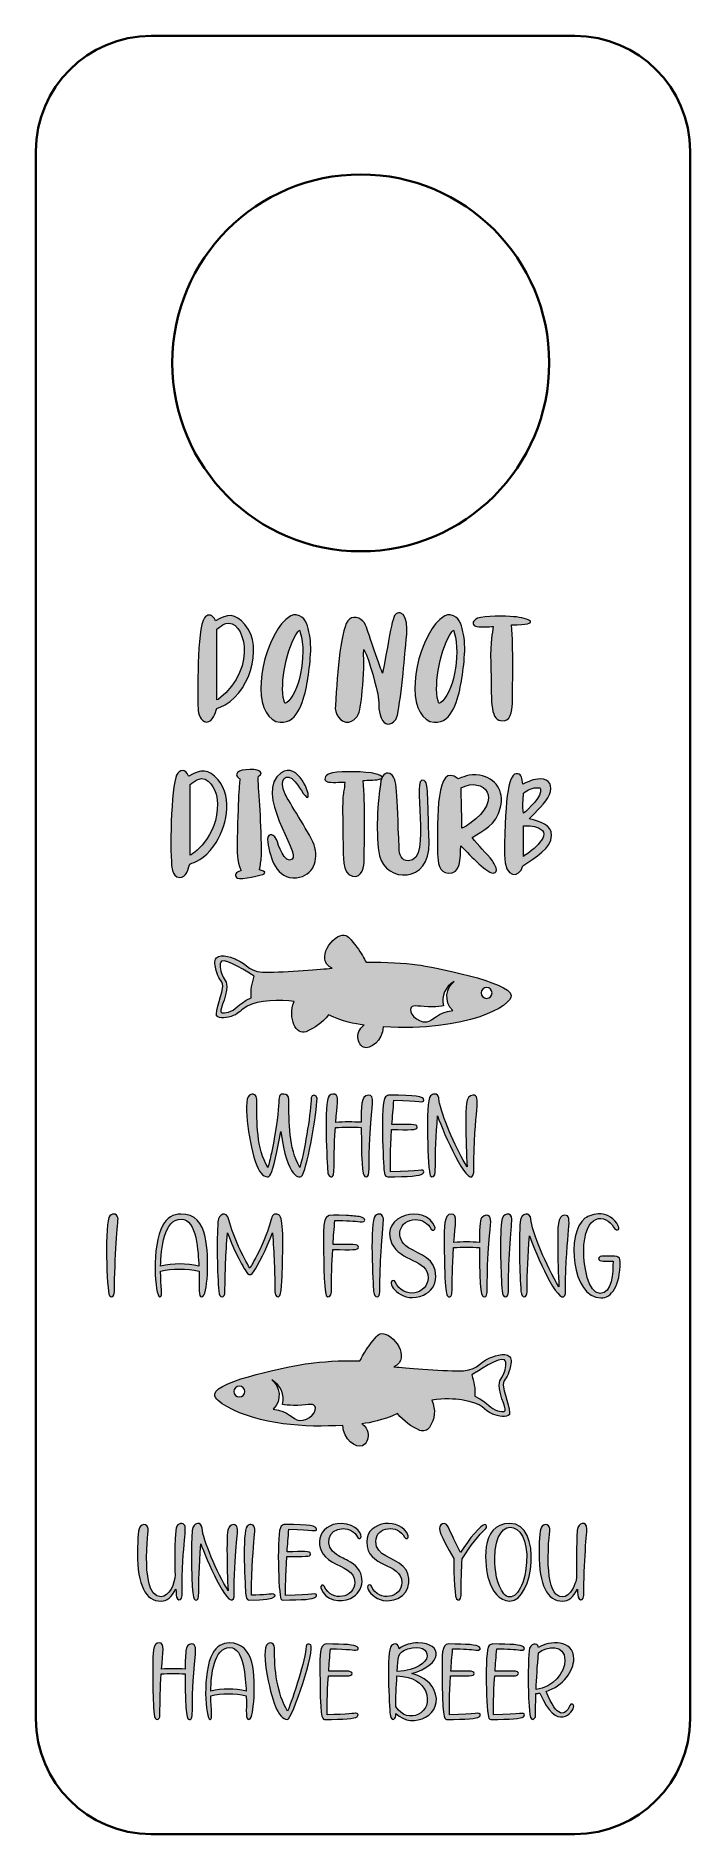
# Model space of a CAD drawing. Header units: inches. Extents: x 36 to 324, y 36 to 828.
import ezdxf

# ---------------------------------------------------------------- set-up
doc = ezdxf.new("R2010")
doc.units = ezdxf.units.IN
doc.header["$MEASUREMENT"] = 0
doc.layers.add('_U+0421_U+043B_U+043E_U+0439 1', color=7, linetype='Continuous')

msp = doc.modelspace()

# ---------------------------------------------------------------- hatches: boundary and pattern name
at = {"layer": '_U+0421_U+043B_U+043E_U+0439 1', "true_color": 0xffffff}
h = msp.add_hatch(color=7, dxfattribs=at)
h.dxf.hatch_style = 2
edge = h.paths.add_edge_path()
edge.add_spline(control_points=[(128.01, 568.79), (136.66, 558.72), (129.59, 537.09), (117.07, 532.37), (116.57, 532.2), (116.07, 531.98), (115.57, 531.76), (114.91, 529.88), (114.04, 525.72), (111.07, 525.82), (108.53, 525.96), (107.35, 529.42), (107.35, 531.87), (107.28, 536.98), (106.76, 566.79), (110.18, 571.68), (111.35, 573.35), (113.24, 573.35), (114.4, 571.62), (114.63, 571.29), (114.79, 570.96), (115.07, 570.4), (120.46, 573.57), (123.68, 573.79), (128.01, 568.79)], knot_values=[0, 0, 0, 0, 1, 1, 1, 2, 2, 2, 3, 3, 3, 4, 4, 4, 5, 5, 5, 6, 6, 6, 7, 7, 7, 8, 8, 8, 8], degree=3, periodic=1)
edge = h.paths.add_edge_path()
edge.add_spline(control_points=[(116.4, 535.92), (134.69, 550.37), (127.12, 571.62), (119.57, 569.24), (117.73, 568.42), (117.54, 568.11), (115.68, 566.74), (115.68, 556.24), (115.68, 546.03), (115.68, 535.64), (116.13, 535.81), (116.29, 535.81), (116.4, 535.92)], knot_values=[0, 0, 0, 0, 1, 1, 1, 2, 2, 2, 3, 3, 3, 4, 4, 4, 4], degree=3, periodic=1)
edge = h.paths.add_edge_path()
edge.add_spline(control_points=[(150.61, 573.07), (154.72, 571.96), (155.22, 569.4), (156.22, 565.57), (157.88, 558.96), (156.44, 549.25), (155.28, 542.53), (154.16, 536.48), (151.72, 525.2), (143.56, 525.7), (132.56, 526.47), (132.14, 550.38), (142.67, 567.07), (144.28, 569.4), (147.5, 573.29), (150.61, 573.07)], knot_values=[0, 0, 0, 0, 1, 1, 1, 2, 2, 2, 3, 3, 3, 4, 4, 4, 5, 5, 5, 5], degree=3, periodic=1)
edge = h.paths.add_edge_path()
edge.add_spline(control_points=[(151.28, 565.52), (146.5, 559.02), (143.17, 542.75), (145.22, 535.14), (145.56, 533.92), (145.45, 533.87), (146.39, 534.42), (151.65, 537.85), (155.49, 554.77), (152.39, 565.29), (152.05, 566.52), (152.33, 566.79), (151.28, 565.52)], knot_values=[0, 0, 0, 0, 1, 1, 1, 2, 2, 2, 3, 3, 3, 4, 4, 4, 4], degree=3, periodic=1)
edge = h.paths.add_edge_path()
edge.add_spline(control_points=[(196.31, 573.85), (200.81, 573.18), (198.98, 561.52), (198.7, 558.41), (198.26, 553.69), (196.26, 529.76), (194.43, 526.92), (192.26, 524.09), (189.49, 524.09), (187.99, 527.59), (186.38, 531.42), (187.38, 534.48), (186.49, 538.25), (186.29, 539.25), (182.83, 553.62), (180.43, 557.74), (180.1, 555.91), (180.38, 553.69), (180.38, 551.75), (180.32, 545.8), (179.71, 538.42), (178.82, 532.53), (178.32, 529.2), (177.21, 526.76), (173.83, 525.76), (169.95, 525.12), (167.41, 529.7), (167.83, 533.03), (168.81, 548.31), (170.14, 567.91), (173.99, 571.12), (176.38, 573.07), (180.21, 571.07), (181.16, 568.51), (182.61, 564.58), (187.66, 549.02), (188.65, 547.36), (193.14, 570.9), (192.86, 574.33), (196.31, 573.85)], knot_values=[0, 0, 0, 0, 1, 1, 1, 2, 2, 2, 3, 3, 3, 4, 4, 4, 5, 5, 5, 6, 6, 6, 7, 7, 7, 8, 8, 8, 9, 9, 9, 10, 10, 10, 11, 11, 11, 12, 12, 12, 13, 13, 13, 13], degree=3, periodic=1)
edge = h.paths.add_edge_path()
edge.add_spline(control_points=[(218.42, 573.07), (222.53, 571.96), (223.03, 569.4), (224.03, 565.57), (225.69, 558.96), (224.25, 549.25), (223.08, 542.53), (221.97, 536.48), (219.53, 525.2), (211.37, 525.7), (200.37, 526.47), (199.94, 550.38), (210.48, 567.07), (212.09, 569.4), (215.31, 573.29), (218.42, 573.07)], knot_values=[0, 0, 0, 0, 1, 1, 1, 2, 2, 2, 3, 3, 3, 4, 4, 4, 5, 5, 5, 5], degree=3, periodic=1)
edge = h.paths.add_edge_path()
edge.add_spline(control_points=[(219.08, 565.52), (214.31, 559.02), (210.98, 542.75), (213.03, 535.14), (213.36, 533.92), (213.25, 533.87), (214.2, 534.42), (219.45, 537.85), (223.3, 554.77), (220.19, 565.29), (219.86, 566.52), (220.14, 566.79), (219.08, 565.52)], knot_values=[0, 0, 0, 0, 1, 1, 1, 2, 2, 2, 3, 3, 3, 4, 4, 4, 4], degree=3, periodic=1)
edge = h.paths.add_edge_path()
edge.add_spline(control_points=[(245.79, 533.92), (245.74, 530.76), (245.07, 525.48), (240.58, 526.43), (235.79, 527.41), (236.71, 535.12), (236.24, 551.86), (236.01, 562.14), (237.05, 564.58), (237.3, 567.85), (235.91, 567.85), (230.53, 567.52), (229.58, 567.96), (227.69, 568.74), (228.41, 570.74), (230.41, 571.51), (233.58, 572.74), (242.74, 572.51), (246.29, 572.18), (253.1, 571.76), (259.52, 568.63), (245.4, 568.63), (246.24, 557.3), (245.9, 545.36), (245.79, 533.92)], knot_values=[0, 0, 0, 0, 1, 1, 1, 2, 2, 2, 3, 3, 3, 4, 4, 4, 5, 5, 5, 6, 6, 6, 7, 7, 7, 8, 8, 8, 8], degree=3, periodic=1)
edge = h.paths.add_edge_path()
edge.add_spline(control_points=[(116.22, 500.28), (122.99, 492.4), (119.83, 478.9), (114.33, 471.24), (110.16, 465.22), (105.55, 464.03), (103.78, 463.25), (103.12, 461.37), (102.25, 457.21), (99.28, 457.3), (97.39, 457.42), (96.67, 458.91), (96.11, 460.36), (94.97, 463.13), (95.15, 492.89), (97.56, 501.34), (98.35, 504.49), (101.03, 505.46), (102.61, 503.11), (102.83, 502.78), (103, 502.45), (103.28, 501.89), (108.67, 505.06), (111.89, 505.28), (116.22, 500.28)], knot_values=[0, 0, 0, 0, 1, 1, 1, 2, 2, 2, 3, 3, 3, 4, 4, 4, 5, 5, 5, 6, 6, 6, 7, 7, 7, 8, 8, 8, 8], degree=3, periodic=1)
edge = h.paths.add_edge_path()
edge.add_spline(control_points=[(115.61, 492.68), (115.1, 496.11), (111.83, 502.53), (107.28, 500.51), (106.11, 500.01), (104.94, 499.01), (103.89, 498.23), (103.89, 487.73), (103.89, 477.52), (103.89, 467.13), (105.97, 467.92), (117.89, 477.48), (115.61, 492.68)], knot_values=[0, 0, 0, 0, 1, 1, 1, 2, 2, 2, 3, 3, 3, 4, 4, 4, 4], degree=3, periodic=1)
edge = h.paths.add_edge_path()
edge.add_spline(control_points=[(125.77, 500.73), (125.66, 501.12), (123.44, 502.01), (124.77, 503.61), (126.11, 505.22), (134.4, 505.54), (135.1, 503.45), (135.1, 501.73), (133.64, 502.91), (133.77, 501.01), (134.03, 494.96), (135.4, 481.1), (135.27, 466.69), (135.21, 464.52), (134.71, 462.8), (134.43, 460.69), (135.21, 460.36), (137.6, 460.14), (136.43, 458.97), (135.88, 458.42), (126.16, 456.25), (124.77, 456.97), (123.16, 457.81), (123.66, 459.3), (125.38, 459.92), (126.83, 460.42), (126.27, 460.14), (125.61, 462.14), (124.22, 466.25), (124.61, 470.24), (124.66, 474.52), (124.97, 494.23), (125.77, 500.73), (125.77, 500.73)], knot_values=[0, 0, 0, 0, 1, 1, 1, 2, 2, 2, 3, 3, 3, 4, 4, 4, 5, 5, 5, 6, 6, 6, 7, 7, 7, 8, 8, 8, 9, 9, 9, 10, 10, 10, 11, 11, 11, 11], degree=3, periodic=1)
edge = h.paths.add_edge_path()
edge.add_spline(control_points=[(143.99, 503.5), (151.26, 508.61), (157.48, 493.23), (155.54, 492.57), (154.7, 492.29), (151.04, 498.56), (150.2, 499.51), (146.15, 504.11), (142.49, 500.67), (145.71, 494.01), (147.42, 490.57), (155.64, 478.3), (158.48, 471.74), (160.59, 465.08), (158.37, 458.03), (150.65, 457.25), (141.88, 456.36), (139.16, 466.08), (138.05, 472.85), (137.43, 476.52), (140.27, 477.57), (141.88, 474.07), (142.77, 471.96), (145.32, 463.02), (148.87, 465.41), (152.63, 468), (131.49, 494.72), (143.99, 503.5)], knot_values=[0, 0, 0, 0, 1, 1, 1, 2, 2, 2, 3, 3, 3, 4, 4, 4, 5, 5, 5, 6, 6, 6, 7, 7, 7, 8, 8, 8, 9, 9, 9, 9], degree=3, periodic=1)
edge = h.paths.add_edge_path()
edge.add_spline(control_points=[(180.52, 465.41), (180.47, 462.25), (179.8, 456.97), (175.31, 457.92), (170.7, 458.86), (171.36, 467.63), (171.31, 471.24), (170.56, 498.56), (171.45, 491.84), (172.03, 499.34), (170.64, 499.34), (165.26, 499.01), (164.31, 499.45), (162.42, 500.23), (163.15, 502.23), (165.14, 503), (168.27, 504.21), (177.75, 504.13), (183.63, 503.39), (184.91, 503.12), (191.85, 501.62), (186.74, 500.51), (185.15, 500.15), (181.8, 500.12), (180.14, 500.12), (180.97, 488.79), (180.64, 476.85), (180.52, 465.41)], knot_values=[0, 0, 0, 0, 1, 1, 1, 2, 2, 2, 3, 3, 3, 4, 4, 4, 5, 5, 5, 6, 6, 6, 7, 7, 7, 8, 8, 8, 9, 9, 9, 9], degree=3, periodic=1)
edge = h.paths.add_edge_path()
edge.add_spline(control_points=[(187.3, 466.86), (185.47, 475.52), (186.41, 491.12), (187.91, 499.95), (188.24, 501.78), (189.58, 504.17), (191.85, 503.11), (195.44, 501.48), (194.75, 494.48), (195.91, 470.46), (195.91, 467.34), (196.88, 464.74), (200.02, 464.69), (211.11, 464.69), (200.43, 503.41), (206.96, 500.01), (208.71, 499.1), (208.46, 493.85), (209.07, 472.69), (209.72, 454.46), (189.93, 455.08), (187.3, 466.86)], knot_values=[0, 0, 0, 0, 1, 1, 1, 2, 2, 2, 3, 3, 3, 4, 4, 4, 5, 5, 5, 6, 6, 6, 7, 7, 7, 7], degree=3, periodic=1)
edge = h.paths.add_edge_path()
edge.add_spline(control_points=[(231.34, 502.39), (238.56, 500.95), (242.17, 495.56), (240.61, 488.35), (238.51, 479.88), (233.09, 478.32), (228.06, 474.96), (230.84, 471.13), (234.22, 468.3), (237, 464.69), (237.83, 463.58), (240.33, 459.36), (237.33, 459.25), (233.84, 459.47), (225.84, 468.58), (223.06, 471.3), (222.81, 465.61), (223.16, 458.77), (217.45, 459.19), (213.63, 459.52), (212.85, 463.97), (212.85, 467.8), (212.85, 483.49), (211.89, 508.84), (221.95, 500.78), (223.5, 501.38), (226.82, 503.08), (231.34, 502.39)], knot_values=[0, 0, 0, 0, 1, 1, 1, 2, 2, 2, 3, 3, 3, 4, 4, 4, 5, 5, 5, 6, 6, 6, 7, 7, 7, 8, 8, 8, 9, 9, 9, 9], degree=3, periodic=1)
edge = h.paths.add_edge_path()
edge.add_spline(control_points=[(223.18, 496.84), (223.23, 495.23), (223.57, 479.13), (223.57, 479.07), (225.01, 479.46), (225.79, 480.29), (227.06, 481.18), (242.37, 491.92), (233.24, 501.97), (223.18, 496.84)], knot_values=[0, 0, 0, 0, 1, 1, 1, 2, 2, 2, 3, 3, 3, 3], degree=3, periodic=1)
edge = h.paths.add_edge_path()
edge.add_spline(control_points=[(257.99, 500.78), (262.1, 500.84), (263.77, 497.45), (262.1, 493.84), (260.47, 490.14), (256.2, 486.37), (253.22, 483.13), (257.99, 481.93), (263.11, 480.67), (263.05, 475.8), (262.85, 470.11), (256.13, 466.48), (250.44, 462.41), (248.87, 456.93), (242.28, 456.43), (242.28, 467.36), (242.6, 494.48), (244.24, 503.59), (248.11, 503.06), (249.9, 502.84), (250.06, 500.86), (250.39, 498.39), (252.94, 499.62), (255.05, 500.73), (257.99, 500.78)], knot_values=[0, 0, 0, 0, 1, 1, 1, 2, 2, 2, 3, 3, 3, 4, 4, 4, 5, 5, 5, 6, 6, 6, 7, 7, 7, 8, 8, 8, 8], degree=3, periodic=1)
edge = h.paths.add_edge_path()
edge.add_spline(control_points=[(258.11, 496.34), (257.94, 496.9), (257.88, 496.73), (257.05, 496.84), (254.66, 497.01), (252.55, 495.95), (250.72, 494.51), (250.61, 491.73), (250.11, 488.79), (250.66, 485.62), (252.77, 487.35), (259.33, 493.29), (258.11, 496.34)], knot_values=[0, 0, 0, 0, 1, 1, 1, 2, 2, 2, 3, 3, 3, 4, 4, 4, 4], degree=3, periodic=1)
edge = h.paths.add_edge_path()
edge.add_spline(control_points=[(258.22, 478.63), (255.89, 480.13), (253.28, 480.29), (250.61, 480.07), (250.61, 475.52), (250.61, 471.19), (250.61, 466.63), (252.89, 467.97), (263.21, 475.35), (258.22, 478.63)], knot_values=[0, 0, 0, 0, 1, 1, 1, 2, 2, 2, 3, 3, 3, 3], degree=3, periodic=1)
edge = h.paths.add_edge_path()
edge.add_spline(control_points=[(143.81, 345.49), (143.08, 341.32), (142.3, 337.42), (141.46, 333.79), (139.65, 326.12), (138.98, 325.5), (137.98, 325.5), (135.96, 325.5), (134.17, 327.66), (132.63, 331.99), (130.61, 337.69), (126.6, 358.72), (130.02, 361.47), (131.49, 362.65), (133.22, 361.45), (133.22, 359.53), (133.22, 349.14), (133.08, 338.24), (138.08, 329.55), (138.61, 331.24), (139.14, 333.37), (139.68, 335.94), (144.84, 360.71), (141.24, 361.94), (145.18, 361.94), (146.39, 361.94), (147.38, 361.16), (147.38, 359.53), (147.38, 349.21), (147.22, 338.39), (152.2, 329.61), (154.8, 339.14), (157.03, 354.66), (157.22, 360.21), (157.29, 362.02), (159.75, 361.82), (159.75, 360.01), (159.65, 353.61), (155.91, 331.61), (153.29, 326.16), (152.39, 324.36), (146.47, 324.51), (143.81, 345.49)], knot_values=[0, 0, 0, 0, 1, 1, 1, 2, 2, 2, 3, 3, 3, 4, 4, 4, 5, 5, 5, 6, 6, 6, 7, 7, 7, 8, 8, 8, 9, 9, 9, 10, 10, 10, 11, 11, 11, 12, 12, 12, 13, 13, 13, 14, 14, 14, 14], degree=3, periodic=1)
edge = h.paths.add_edge_path()
edge.add_spline(control_points=[(181.36, 325.5), (179.94, 325.5), (179.32, 327.06), (179.23, 347.21), (175.5, 347.46), (171.51, 347.45), (167.85, 347.19), (166.67, 329.01), (168.03, 325.5), (165.9, 325.5), (164.94, 325.5), (164.54, 326.91), (164.46, 327.96), (164.25, 330.6), (162.6, 358.7), (165.12, 361.15), (166.1, 362.1), (167.38, 362.3), (168.26, 361.3), (169.28, 360.12), (168.56, 357.51), (168.01, 349.45), (171.68, 349.75), (175.58, 349.73), (179.23, 349.5), (179.23, 355.88), (178.98, 361.46), (182.3, 361.46), (185.38, 361.46), (183.96, 357.57), (183.14, 344.71), (182.17, 329.44), (183.45, 325.5), (181.36, 325.5)], knot_values=[0, 0, 0, 0, 1, 1, 1, 2, 2, 2, 3, 3, 3, 4, 4, 4, 5, 5, 5, 6, 6, 6, 7, 7, 7, 8, 8, 8, 9, 9, 9, 10, 10, 10, 11, 11, 11, 11], degree=3, periodic=1)
edge = h.paths.add_edge_path()
edge.add_spline(control_points=[(190.73, 325.5), (189.78, 325.5), (189.37, 326.9), (189.29, 327.93), (189.08, 330.59), (187.43, 358.26), (189.95, 360.66), (190.5, 361.19), (191.09, 361.46), (191.7, 361.46), (203.02, 361.46), (206.77, 360.88), (206.77, 359.25), (206.77, 357.85), (205.15, 358.98), (193.62, 359.18), (193.27, 355.34), (192.98, 351.78), (192.76, 348.51), (200.4, 348.51), (203.91, 348.97), (203.91, 347.39), (203.91, 345.85), (200.28, 346.3), (192.61, 346.3), (192, 336.45), (192.05, 331.53), (192.05, 327.73), (205.21, 327.88), (206.77, 329.21), (206.77, 327.71), (206.77, 327.39), (206.61, 327.08), (206.27, 326.79), (205.22, 325.93), (200.04, 325.5), (190.73, 325.5)], knot_values=[0, 0, 0, 0, 1, 1, 1, 2, 2, 2, 3, 3, 3, 4, 4, 4, 5, 5, 5, 6, 6, 6, 7, 7, 7, 8, 8, 8, 9, 9, 9, 10, 10, 10, 11, 11, 11, 12, 12, 12, 12], degree=3, periodic=1)
edge = h.paths.add_edge_path()
edge.add_spline(control_points=[(212.84, 352.33), (212.16, 343.36), (211.85, 337.07), (211.85, 327.68), (211.85, 325.65), (210.51, 324.85), (209.64, 326.1), (208.59, 327.59), (207.36, 358.79), (209.76, 361.15), (210.31, 361.69), (210.9, 361.96), (211.52, 361.96), (213.72, 361.96), (213.41, 359.12), (213.68, 357.99), (215.51, 350.01), (221.45, 336.95), (225.84, 329.91), (225.49, 335.38), (225.31, 341.94), (225.31, 349.57), (225.31, 355.54), (225.01, 361.46), (228.4, 361.46), (232.4, 361.46), (228.76, 355.18), (228.76, 327.95), (228.76, 327.18), (228.64, 326.57), (228.42, 326.13), (225.91, 321.29), (215.63, 344.24), (212.84, 352.33)], knot_values=[0, 0, 0, 0, 1, 1, 1, 2, 2, 2, 3, 3, 3, 4, 4, 4, 5, 5, 5, 6, 6, 6, 7, 7, 7, 8, 8, 8, 9, 9, 9, 10, 10, 10, 11, 11, 11, 11], degree=3, periodic=1)
edge = h.paths.add_edge_path()
edge.add_spline(control_points=[(68.33, 273.22), (67.28, 274.71), (66.05, 305.93), (68.47, 308.28), (70.09, 309.86), (72.12, 309.01), (72.12, 306.81), (72.12, 306.81), (70.57, 289.41), (70.57, 274.81), (70.57, 272.76), (69.19, 271.99), (68.33, 273.22)], knot_values=[0, 0, 0, 0, 1, 1, 1, 2, 2, 2, 3, 3, 3, 4, 4, 4, 4], degree=3, periodic=1)
edge = h.paths.add_edge_path()
edge.add_spline(control_points=[(109.04, 272.63), (107.35, 272.63), (107.97, 275.98), (107.82, 283.9), (102.32, 285.23), (96.07, 285.15), (90.87, 283.9), (90.91, 277.2), (92.01, 272.63), (90.54, 272.63), (88.42, 272.63), (86.68, 295.07), (91.83, 304.15), (93.69, 307.43), (96.36, 309.07), (99.84, 309.07), (106.11, 309.07), (109.18, 305.29), (110.52, 299.01), (112.44, 290.02), (111.59, 272.63), (109.04, 272.63)], knot_values=[0, 0, 0, 0, 1, 1, 1, 2, 2, 2, 3, 3, 3, 4, 4, 4, 5, 5, 5, 6, 6, 6, 7, 7, 7, 7], degree=3, periodic=1)
edge = h.paths.add_edge_path()
edge.add_spline(control_points=[(90.89, 286.13), (96.53, 287.44), (102.13, 287.45), (107.75, 286.16), (107.39, 291.94), (106.9, 306.89), (99.94, 306.89), (92.3, 306.88), (91.02, 293.79), (90.89, 286.13)], knot_values=[0, 0, 0, 0, 1, 1, 1, 2, 2, 2, 3, 3, 3, 3], degree=3, periodic=1)
edge = h.paths.add_edge_path()
edge.add_spline(control_points=[(141.2, 274.81), (141.2, 283.18), (140.85, 291.84), (140.14, 300.78), (137.55, 293.62), (133.71, 286.62), (131.82, 283.7), (131.08, 282.56), (130.05, 281.97), (129.19, 282.94), (127.72, 284.57), (123.16, 292.86), (120.32, 300.78), (119.59, 291.84), (119.23, 283.18), (119.23, 274.81), (119.23, 272.13), (116.74, 271.57), (116.47, 275.09), (115.86, 282.69), (115.46, 297.38), (116.14, 305.72), (116.44, 309.21), (119.89, 310.81), (120.95, 306.53), (122.85, 298.92), (127.38, 289.86), (130.2, 285.25), (131.05, 286.66), (132.06, 288.51), (133.24, 290.79), (140.63, 305.03), (138.83, 309.09), (141.56, 309.09), (144.54, 309.09), (144.95, 305.95), (144.53, 285.98), (144.51, 284.64), (144.27, 274.4), (143.44, 273.22), (142.58, 271.99), (141.2, 272.76), (141.2, 274.81)], knot_values=[0, 0, 0, 0, 1, 1, 1, 2, 2, 2, 3, 3, 3, 4, 4, 4, 5, 5, 5, 6, 6, 6, 7, 7, 7, 8, 8, 8, 9, 9, 9, 10, 10, 10, 11, 11, 11, 12, 12, 12, 13, 13, 13, 14, 14, 14, 14], degree=3, periodic=1)
edge = h.paths.add_edge_path()
edge.add_spline(control_points=[(163.83, 273.22), (162.65, 274.86), (162.64, 294.83), (162.64, 296.7), (162.64, 310.09), (162.79, 308.83), (172.73, 308.43), (175.23, 308.33), (177.27, 308.14), (178.86, 307.85), (181.33, 307.44), (181.65, 305.23), (178.71, 305.69), (176.36, 306.02), (172.67, 306.22), (167.63, 306.3), (167.31, 302.69), (167.03, 299.13), (166.8, 295.64), (175.3, 295.64), (177.95, 296), (177.95, 294.52), (177.95, 293.08), (175.32, 293.43), (166.65, 293.43), (166.26, 287.42), (166.06, 281.2), (166.06, 274.78), (166.06, 272.94), (164.79, 271.89), (163.83, 273.22)], knot_values=[0, 0, 0, 0, 1, 1, 1, 2, 2, 2, 3, 3, 3, 4, 4, 4, 5, 5, 5, 6, 6, 6, 7, 7, 7, 8, 8, 8, 9, 9, 9, 10, 10, 10, 10], degree=3, periodic=1)
edge = h.paths.add_edge_path()
edge.add_spline(control_points=[(184.68, 275.09), (184.46, 277.76), (182.82, 305.83), (185.34, 308.28), (186.97, 309.86), (188.99, 309.01), (188.99, 306.81), (188.99, 305.95), (188.92, 304.71), (188.79, 303.08), (187.38, 287.14), (187.44, 279.79), (187.44, 274.81), (187.44, 272.13), (184.96, 271.56), (184.68, 275.09)], knot_values=[0, 0, 0, 0, 1, 1, 1, 2, 2, 2, 3, 3, 3, 4, 4, 4, 5, 5, 5, 5], degree=3, periodic=1)
edge = h.paths.add_edge_path()
edge.add_spline(control_points=[(192.56, 279.37), (193.02, 279.93), (193.84, 280), (194.16, 279.29), (197.84, 271.06), (208.65, 273.92), (208.65, 280.96), (208.56, 289.47), (196.34, 288.07), (192.75, 296), (186.91, 308.88), (207.79, 314.07), (211.74, 303.16), (212.11, 302.06), (210.54, 301.35), (210, 302.5), (208.74, 305.12), (205.93, 306.66), (203.1, 306.66), (195.79, 306.66), (193.62, 298.2), (199.97, 294.27), (205.33, 290.95), (212.07, 289.84), (212.07, 281.6), (212.07, 277.65), (209.85, 274.86), (206.68, 273.42), (197.51, 269.28), (191.11, 277.74), (192.56, 279.37)], knot_values=[0, 0, 0, 0, 1, 1, 1, 2, 2, 2, 3, 3, 3, 4, 4, 4, 5, 5, 5, 6, 6, 6, 7, 7, 7, 8, 8, 8, 9, 9, 9, 10, 10, 10, 10], degree=3, periodic=1)
edge = h.paths.add_edge_path()
edge.add_spline(control_points=[(233.39, 272.63), (232.17, 272.63), (231.35, 273.77), (231.26, 294.34), (227.62, 294.58), (223.64, 294.59), (219.88, 294.32), (218.66, 275.73), (220.08, 272.63), (217.93, 272.63), (216.75, 272.63), (215.8, 273.79), (215.8, 297.03), (215.8, 303.09), (215.5, 309.09), (218.89, 309.09), (221.84, 309.09), (220.6, 304.86), (220.03, 296.57), (223.73, 296.88), (227.65, 296.86), (231.26, 296.62), (231.26, 304.97), (231.58, 306.83), (232.58, 307.78), (233.54, 308.7), (234.84, 308.91), (235.69, 307.96), (236.85, 306.67), (235.97, 304.5), (235.16, 291.83), (234.17, 276.18), (235.5, 272.63), (233.39, 272.63)], knot_values=[0, 0, 0, 0, 1, 1, 1, 2, 2, 2, 3, 3, 3, 4, 4, 4, 5, 5, 5, 6, 6, 6, 7, 7, 7, 8, 8, 8, 9, 9, 9, 10, 10, 10, 11, 11, 11, 11], degree=3, periodic=1)
edge = h.paths.add_edge_path()
edge.add_spline(control_points=[(241.26, 275.09), (240.66, 282.54), (240.26, 297.41), (240.93, 305.72), (241.3, 309.98), (245.57, 310.05), (245.57, 306.81), (245.57, 306.58), (244.02, 288.34), (244.02, 277.72), (244.02, 275.48), (244.22, 274.01), (243.62, 273.18), (242.85, 272.13), (241.47, 272.47), (241.26, 275.09)], knot_values=[0, 0, 0, 0, 1, 1, 1, 2, 2, 2, 3, 3, 3, 4, 4, 4, 5, 5, 5, 5], degree=3, periodic=1)
edge = h.paths.add_edge_path()
edge.add_spline(control_points=[(253.28, 299.46), (252.6, 290.44), (252.3, 284.18), (252.3, 274.81), (252.3, 272.14), (249.84, 271.57), (249.56, 275.09), (248.95, 282.54), (248.55, 297.41), (249.23, 305.72), (249.59, 309.94), (253.76, 310.09), (253.92, 306.8), (254.16, 301.78), (260.77, 285.88), (266.29, 277.04), (265.93, 282.51), (265.75, 289.06), (265.75, 296.7), (265.75, 302.67), (265.45, 308.58), (268.85, 308.58), (272.83, 308.58), (269.2, 302.23), (269.2, 275.07), (269.2, 274.3), (269.09, 273.7), (268.86, 273.26), (266.3, 268.33), (255.94, 291.75), (253.28, 299.46)], knot_values=[0, 0, 0, 0, 1, 1, 1, 2, 2, 2, 3, 3, 3, 4, 4, 4, 5, 5, 5, 6, 6, 6, 7, 7, 7, 8, 8, 8, 9, 9, 9, 10, 10, 10, 10], degree=3, periodic=1)
edge = h.paths.add_edge_path()
edge.add_spline(control_points=[(284.77, 272.12), (271.88, 272.12), (269.25, 300.87), (277.75, 307.2), (280.59, 309.32), (288.64, 311.38), (292.5, 303.67), (293.37, 301.82), (291.27, 301.6), (290.32, 303.29), (287.13, 309.2), (277.19, 310.21), (277.19, 292.37), (277.19, 286.68), (279, 274.12), (284.41, 274.12), (289.63, 274.12), (290.09, 283.18), (290.09, 288.39), (287.08, 288.39), (283.75, 288.02), (283.75, 289.48), (283.75, 290.31), (284.98, 290.59), (285.86, 290.59), (291.7, 290.5), (293.21, 291.04), (293.21, 288.08), (293.21, 282.78), (292.4, 278.79), (290.77, 276.13), (289.15, 273.46), (287.15, 272.12), (284.77, 272.12)], knot_values=[0, 0, 0, 0, 1, 1, 1, 2, 2, 2, 3, 3, 3, 4, 4, 4, 5, 5, 5, 6, 6, 6, 7, 7, 7, 8, 8, 8, 9, 9, 9, 10, 10, 10, 11, 11, 11, 11], degree=3, periodic=1)
edge = h.paths.add_edge_path()
edge.add_spline(control_points=[(91.11, 138.61), (84.17, 138.61), (80.7, 145.63), (80.7, 159.66), (80.7, 166.79), (81.13, 170.78), (81.99, 171.61), (82.88, 172.44), (84.08, 172.64), (84.87, 171.76), (86.12, 170.37), (84.71, 167.99), (84.71, 157.59), (84.71, 151.72), (85.23, 140.46), (91.11, 140.46), (94.57, 140.46), (97.23, 146.33), (97.23, 150.16), (97.23, 154.27), (96.83, 159.14), (97.53, 169.68), (97.71, 172.72), (100.14, 173.47), (101.26, 172.23), (102.79, 170.52), (100.34, 165.83), (100.34, 141.09), (100.34, 139.35), (99.17, 138.41), (98.28, 139.63), (97.71, 140.42), (97.71, 142.11), (97.58, 143.88), (95.78, 140.37), (93.62, 138.61), (91.11, 138.61)], knot_values=[0, 0, 0, 0, 1, 1, 1, 2, 2, 2, 3, 3, 3, 4, 4, 4, 5, 5, 5, 6, 6, 6, 7, 7, 7, 8, 8, 8, 9, 9, 9, 10, 10, 10, 11, 11, 11, 12, 12, 12, 12], degree=3, periodic=1)
edge = h.paths.add_edge_path()
edge.add_spline(control_points=[(108.58, 163.9), (106.92, 142.1), (108.55, 139.08), (106.47, 139.08), (105.38, 139.08), (104.5, 139.95), (104.5, 161.65), (104.5, 164.32), (104.61, 167), (104.83, 169.69), (105.17, 173.59), (109.02, 173.72), (109.16, 170.68), (109.39, 165.85), (115.76, 150.92), (120.6, 143.16), (120.27, 148.22), (120.11, 154.28), (120.11, 161.34), (120.11, 168.71), (120.35, 170.64), (121.35, 171.6), (122.22, 172.43), (123.43, 172.65), (124.22, 171.77), (125.71, 170.11), (123.35, 162.9), (123.3, 143.72), (123.3, 141.88), (123.43, 140.54), (122.98, 139.67), (120.55, 134.99), (110.74, 157.62), (108.58, 163.9)], knot_values=[0, 0, 0, 0, 1, 1, 1, 2, 2, 2, 3, 3, 3, 4, 4, 4, 5, 5, 5, 6, 6, 6, 7, 7, 7, 8, 8, 8, 9, 9, 9, 10, 10, 10, 11, 11, 11, 11], degree=3, periodic=1)
edge = h.paths.add_edge_path()
edge.add_spline(control_points=[(129.71, 139.08), (128.83, 139.08), (128.45, 140.41), (128.38, 141.33), (128.19, 143.79), (126.63, 169.34), (128.99, 171.6), (129.5, 172.09), (130.04, 172.33), (130.6, 172.33), (134.26, 172.33), (130.93, 166.86), (130.93, 141.17), (136.19, 141.24), (140.03, 141.8), (140.03, 141.8), (141.54, 141.8), (144.31, 139.08), (129.71, 139.08)], knot_values=[0, 0, 0, 0, 1, 1, 1, 2, 2, 2, 3, 3, 3, 4, 4, 4, 5, 5, 5, 6, 6, 6, 6], degree=3, periodic=1)
edge = h.paths.add_edge_path()
edge.add_spline(control_points=[(144.71, 139.08), (144.41, 139.08), (144.13, 139.27), (143.87, 139.63), (142.87, 141.01), (141.79, 169.5), (143.98, 171.6), (144.5, 172.09), (145.04, 172.33), (145.6, 172.33), (156.77, 172.33), (159.55, 171.68), (159.55, 170.29), (159.55, 169), (158.02, 170.05), (147.38, 170.22), (147.05, 166.68), (146.79, 163.39), (146.58, 160.36), (153.66, 160.36), (156.9, 160.79), (156.9, 159.33), (156.9, 157.99), (154.4, 158.32), (146.44, 158.32), (145.88, 149.18), (145.93, 144.61), (145.93, 141.14), (158.32, 141.28), (159.55, 142.48), (159.55, 141.12), (159.55, 140.82), (159.39, 140.54), (159.08, 140.28), (158.11, 139.48), (153.32, 139.08), (144.71, 139.08)], knot_values=[0, 0, 0, 0, 1, 1, 1, 2, 2, 2, 3, 3, 3, 4, 4, 4, 5, 5, 5, 6, 6, 6, 7, 7, 7, 8, 8, 8, 9, 9, 9, 10, 10, 10, 11, 11, 11, 12, 12, 12, 12], degree=3, periodic=1)
edge = h.paths.add_edge_path()
edge.add_spline(control_points=[(161.41, 144.26), (160.88, 145.53), (162.5, 146.24), (162.95, 145.24), (166.36, 137.62), (176.36, 140.26), (176.36, 146.79), (176.3, 152.08), (171.43, 153.06), (166.33, 155.93), (157.55, 160.87), (159.55, 172.8), (170.6, 172.8), (177.18, 172.8), (180.13, 167.27), (178.97, 166.39), (178.51, 166.04), (177.91, 166.06), (177.6, 166.71), (176.44, 169.12), (173.85, 170.55), (171.23, 170.55), (164.37, 170.55), (162.56, 162.67), (168.33, 159.09), (170.81, 157.55), (171.78, 157.37), (174.45, 155.82), (181.79, 151.57), (180.8, 142.65), (174.53, 139.82), (169.83, 137.69), (163.52, 138.87), (161.41, 144.26)], knot_values=[0, 0, 0, 0, 1, 1, 1, 2, 2, 2, 3, 3, 3, 4, 4, 4, 5, 5, 5, 6, 6, 6, 7, 7, 7, 8, 8, 8, 9, 9, 9, 10, 10, 10, 11, 11, 11, 11], degree=3, periodic=1)
edge = h.paths.add_edge_path()
edge.add_spline(control_points=[(183.01, 145.71), (183.32, 145.71), (183.55, 145.56), (183.69, 145.24), (187.1, 137.62), (197.1, 140.26), (197.1, 146.79), (197, 155.86), (181.65, 152.97), (181.65, 164.65), (181.65, 174.29), (196.92, 175.72), (199.96, 167.32), (200.29, 166.3), (198.85, 165.64), (198.34, 166.71), (195.54, 172.55), (185.66, 171.57), (185.66, 164.88), (185.66, 158.23), (193.21, 158.25), (197.73, 153.91), (201.48, 150.32), (201.53, 142.65), (195.27, 139.82), (185.79, 135.53), (179.56, 145.71), (183.01, 145.71)], knot_values=[0, 0, 0, 0, 1, 1, 1, 2, 2, 2, 3, 3, 3, 4, 4, 4, 5, 5, 5, 6, 6, 6, 7, 7, 7, 8, 8, 8, 9, 9, 9, 9], degree=3, periodic=1)
edge = h.paths.add_edge_path()
edge.add_spline(control_points=[(221.13, 139.63), (220.1, 141.1), (219.97, 155.57), (219.97, 157.31), (214.13, 167.97), (212.61, 170.51), (214.22, 172.18), (215.15, 173.14), (216.59, 173.11), (217.44, 171.37), (219.05, 167.89), (220.87, 164.09), (222.9, 159.96), (226.68, 166.07), (232.08, 172.33), (233.59, 172.33), (234.5, 172.33), (234.66, 171.14), (234.06, 170.58), (230.87, 167.67), (227.41, 163.23), (223.68, 157.24), (223.37, 152.62), (223.21, 147.23), (223.21, 141.07), (223.21, 139.18), (221.92, 138.51), (221.13, 139.63)], knot_values=[0, 0, 0, 0, 1, 1, 1, 2, 2, 2, 3, 3, 3, 4, 4, 4, 5, 5, 5, 6, 6, 6, 7, 7, 7, 8, 8, 8, 9, 9, 9, 9], degree=3, periodic=1)
edge = h.paths.add_edge_path()
edge.add_spline(control_points=[(244.65, 138.61), (239.79, 138.61), (236.83, 143.35), (235.37, 147.99), (233.64, 153.53), (231.05, 172.8), (244.65, 172.8), (259.28, 172.8), (255.12, 138.61), (244.65, 138.61)], knot_values=[0, 0, 0, 0, 1, 1, 1, 2, 2, 2, 3, 3, 3, 3], degree=3, periodic=1)
edge = h.paths.add_edge_path()
edge.add_spline(control_points=[(251.55, 151.62), (255.52, 174.27), (237.98, 178.5), (237.98, 157.34), (237.98, 152.69), (238.91, 145.37), (241.96, 141.87), (245.25, 138), (249.86, 142.03), (251.55, 151.62)], knot_values=[0, 0, 0, 0, 1, 1, 1, 2, 2, 2, 3, 3, 3, 3], degree=3, periodic=1)
edge = h.paths.add_edge_path()
edge.add_spline(control_points=[(267.95, 138.61), (261.02, 138.61), (257.55, 145.63), (257.55, 159.66), (257.55, 166.79), (257.98, 170.78), (258.83, 171.61), (259.73, 172.44), (260.92, 172.64), (261.72, 171.76), (262.97, 170.37), (261.55, 167.99), (261.55, 157.59), (261.55, 149.34), (262.69, 144.05), (264.97, 141.7), (266.84, 139.76), (270.87, 139.07), (273.62, 146.88), (274.71, 149.91), (273.34, 154.02), (274.37, 169.68), (274.59, 173.49), (278.62, 173.93), (278.62, 170.43), (278.62, 170.43), (277.19, 154.77), (277.19, 141.1), (277.19, 139.36), (276.01, 138.4), (275.12, 139.63), (274.55, 140.42), (274.55, 142.11), (274.42, 143.89), (272.62, 140.37), (270.47, 138.61), (267.95, 138.61)], knot_values=[0, 0, 0, 0, 1, 1, 1, 2, 2, 2, 3, 3, 3, 4, 4, 4, 5, 5, 5, 6, 6, 6, 7, 7, 7, 8, 8, 8, 9, 9, 9, 10, 10, 10, 11, 11, 11, 12, 12, 12, 12], degree=3, periodic=1)
edge = h.paths.add_edge_path()
edge.add_spline(control_points=[(103.66, 86.46), (102.51, 86.46), (101.77, 87.69), (101.69, 106.55), (98.28, 106.77), (94.58, 106.77), (91.16, 106.52), (90.77, 100.54), (90.58, 94.53), (90.58, 88.48), (90.58, 85.95), (88.28, 85.54), (88.02, 88.74), (87.47, 95.79), (87.09, 109.31), (87.72, 117.07), (87.9, 119.23), (89.15, 120.19), (90.25, 120.19), (92.97, 120.19), (91.83, 116.31), (91.3, 108.61), (94.71, 108.89), (98.35, 108.87), (101.69, 108.66), (101.69, 111.31), (101.79, 113.98), (102.01, 116.67), (102.17, 118.75), (103.38, 119.72), (104.52, 119.72), (106.58, 119.72), (106.4, 117.17), (106.19, 115.15), (103.76, 90.7), (105.96, 86.46), (103.66, 86.46)], knot_values=[0, 0, 0, 0, 1, 1, 1, 2, 2, 2, 3, 3, 3, 4, 4, 4, 5, 5, 5, 6, 6, 6, 7, 7, 7, 8, 8, 8, 9, 9, 9, 10, 10, 10, 11, 11, 11, 12, 12, 12, 12], degree=3, periodic=1)
edge = h.paths.add_edge_path()
edge.add_spline(control_points=[(129.75, 86.46), (128.19, 86.46), (128.76, 89.54), (128.62, 96.89), (123.6, 98.1), (117.82, 98.06), (112.94, 96.89), (112.98, 90.72), (113.99, 86.46), (112.64, 86.46), (110.68, 86.46), (109.07, 107.21), (113.83, 115.61), (115.55, 118.65), (118.02, 120.16), (121.24, 120.16), (132.25, 120.16), (132.69, 106.26), (131.87, 94.21), (131.76, 92.61), (131.29, 86.46), (129.75, 86.46)], knot_values=[0, 0, 0, 0, 1, 1, 1, 2, 2, 2, 3, 3, 3, 4, 4, 4, 5, 5, 5, 6, 6, 6, 7, 7, 7, 7], degree=3, periodic=1)
edge = h.paths.add_edge_path()
edge.add_spline(control_points=[(112.97, 98.95), (118.18, 100.16), (123.36, 100.17), (128.55, 98.98), (128.22, 104.37), (127.76, 118.15), (121.33, 118.15), (114.26, 118.15), (113.08, 106.03), (112.97, 98.95)], knot_values=[0, 0, 0, 0, 1, 1, 1, 2, 2, 2, 3, 3, 3, 3], degree=3, periodic=1)
edge = h.paths.add_edge_path()
edge.add_spline(control_points=[(146.63, 86.46), (144.74, 86.46), (142.98, 88.46), (141.36, 92.46), (139.24, 97.68), (133.62, 120.16), (139.13, 120.16), (140.03, 120.16), (140.99, 119.37), (140.99, 117.93), (140.99, 108.53), (142.06, 97.99), (146.8, 90.05), (149.09, 95.83), (154.96, 113.19), (154.96, 118.57), (154.96, 119.78), (156.22, 120), (156.97, 119.4), (159.11, 117.7), (148.86, 86.46), (146.63, 86.46)], knot_values=[0, 0, 0, 0, 1, 1, 1, 2, 2, 2, 3, 3, 3, 4, 4, 4, 5, 5, 5, 6, 6, 6, 7, 7, 7, 7], degree=3, periodic=1)
edge = h.paths.add_edge_path()
edge.add_spline(control_points=[(163.02, 86.46), (161.94, 86.46), (161.05, 87.59), (161.05, 108.73), (161.05, 114.16), (160.75, 119.72), (163.91, 119.72), (171.9, 119.72), (176.39, 119.32), (177.39, 118.52), (178.2, 117.83), (177.96, 116.98), (176.71, 116.98), (176.71, 116.98), (173.36, 117.48), (165.69, 117.61), (165.37, 114.06), (165.1, 110.77), (164.9, 107.74), (171.73, 107.74), (175.21, 108.2), (175.21, 106.71), (175.21, 106.45), (175.04, 106.21), (174.71, 106.01), (173.88, 105.51), (172.57, 105.7), (164.76, 105.7), (164.19, 96.56), (164.24, 92), (164.24, 88.53), (173.16, 88.63), (176.71, 89.21), (176.71, 89.21), (178.09, 89.21), (178.13, 88.29), (177.39, 87.66), (176.42, 86.86), (171.63, 86.46), (163.02, 86.46)], knot_values=[0, 0, 0, 0, 1, 1, 1, 2, 2, 2, 3, 3, 3, 4, 4, 4, 5, 5, 5, 6, 6, 6, 7, 7, 7, 8, 8, 8, 9, 9, 9, 10, 10, 10, 11, 11, 11, 12, 12, 12, 13, 13, 13, 13], degree=3, periodic=1)
edge = h.paths.add_edge_path()
edge.add_spline(control_points=[(194.42, 89.16), (194.42, 88.41), (194.48, 87.58), (194.05, 86.98), (193.35, 86.02), (192.09, 86.31), (191.89, 88.71), (191.63, 91.88), (190.24, 116.8), (192.49, 118.98), (193.91, 120.35), (195.88, 119.76), (195.88, 117.63), (198.17, 119.41), (201.33, 120.19), (204.17, 120.19), (215.59, 120.19), (215.02, 110.37), (201.43, 106.69), (204.96, 105.9), (209.38, 103.54), (211.24, 99.62), (216.43, 88.72), (201.81, 81.55), (194.42, 89.16)], knot_values=[0, 0, 0, 0, 1, 1, 1, 2, 2, 2, 3, 3, 3, 4, 4, 4, 5, 5, 5, 6, 6, 6, 7, 7, 7, 8, 8, 8, 8], degree=3, periodic=1)
edge = h.paths.add_edge_path()
edge.add_spline(control_points=[(207.48, 99.05), (206.1, 102.32), (202.34, 105.42), (194.96, 105.68), (194.63, 100.73), (194.46, 96.22), (194.44, 92.16), (199.53, 83.64), (211.59, 89.33), (207.48, 99.05)], knot_values=[0, 0, 0, 0, 1, 1, 1, 2, 2, 2, 3, 3, 3, 3], degree=3, periodic=1)
edge = h.paths.add_edge_path()
edge.add_spline(control_points=[(195.1, 107.6), (212.65, 108.55), (210.92, 121.13), (199.81, 117.58), (194.95, 116.01), (195.51, 113.73), (195.1, 107.6)], knot_values=[0, 0, 0, 0, 1, 1, 1, 2, 2, 2, 2], degree=3, periodic=1)
edge = h.paths.add_edge_path()
edge.add_spline(control_points=[(216.8, 86.47), (215.72, 86.47), (214.83, 87.59), (214.83, 108.73), (214.83, 114.16), (214.53, 119.72), (217.69, 119.72), (225.68, 119.72), (230.17, 119.32), (231.17, 118.52), (232.08, 117.75), (231.76, 116.72), (229.69, 117.05), (227.54, 117.34), (224.13, 117.53), (219.47, 117.61), (219.15, 114.06), (218.88, 110.77), (218.68, 107.74), (225.75, 107.74), (228.99, 108.17), (228.99, 106.71), (228.99, 105.37), (226.5, 105.71), (218.54, 105.71), (217.97, 96.56), (218.02, 92), (218.02, 88.53), (230.05, 88.67), (231.64, 89.95), (231.64, 88.51), (231.64, 88.21), (231.48, 87.93), (231.17, 87.66), (230.2, 86.86), (225.41, 86.47), (216.8, 86.47)], knot_values=[0, 0, 0, 0, 1, 1, 1, 2, 2, 2, 3, 3, 3, 4, 4, 4, 5, 5, 5, 6, 6, 6, 7, 7, 7, 8, 8, 8, 9, 9, 9, 10, 10, 10, 11, 11, 11, 12, 12, 12, 12], degree=3, periodic=1)
edge = h.paths.add_edge_path()
edge.add_spline(control_points=[(236.26, 86.47), (235.97, 86.47), (235.69, 86.65), (235.42, 87.02), (234.44, 88.37), (233.28, 116.82), (235.54, 118.98), (236.05, 119.47), (236.59, 119.72), (237.15, 119.72), (245.14, 119.72), (249.63, 119.32), (250.63, 118.52), (251.57, 117.73), (251.2, 116.72), (249.16, 117.05), (247, 117.34), (243.59, 117.53), (238.94, 117.61), (238.61, 114.06), (238.34, 110.77), (238.14, 107.74), (245.85, 107.74), (247.19, 107.94), (247.97, 107.43), (248.6, 107.01), (248.64, 106.43), (247.95, 106.01), (247.13, 105.51), (245.81, 105.7), (238, 105.7), (237.43, 96.56), (237.48, 92), (237.48, 88.53), (249.88, 88.67), (251.1, 89.86), (251.1, 88.5), (251.1, 88.21), (250.94, 87.93), (250.63, 87.66), (249.66, 86.86), (244.88, 86.47), (236.26, 86.47)], knot_values=[0, 0, 0, 0, 1, 1, 1, 2, 2, 2, 3, 3, 3, 4, 4, 4, 5, 5, 5, 6, 6, 6, 7, 7, 7, 8, 8, 8, 9, 9, 9, 10, 10, 10, 11, 11, 11, 12, 12, 12, 13, 13, 13, 14, 14, 14, 14], degree=3, periodic=1)
edge = h.paths.add_edge_path()
edge.add_spline(control_points=[(253.41, 88.71), (252.59, 98.18), (252.54, 107.5), (253.13, 116.67), (253.4, 120.24), (256.86, 120.57), (257.35, 118.22), (262, 121.2), (272.82, 121.74), (272.82, 113.18), (272.82, 107.91), (268.17, 101.29), (260.63, 98.79), (265.45, 86.69), (269.21, 88.03), (271.06, 92.6), (271.52, 93.68), (272.82, 93.17), (272.82, 92.37), (272.82, 89.66), (265.27, 80.45), (257.91, 98.11), (257.33, 98), (256.74, 97.92), (256.13, 97.85), (255.78, 88.49), (256.32, 87.98), (255.59, 86.98), (254.88, 86), (253.61, 86.34), (253.41, 88.71)], knot_values=[0, 0, 0, 0, 1, 1, 1, 2, 2, 2, 3, 3, 3, 4, 4, 4, 5, 5, 5, 6, 6, 6, 7, 7, 7, 8, 8, 8, 9, 9, 9, 10, 10, 10, 10], degree=3, periodic=1)
edge = h.paths.add_edge_path()
edge.add_spline(control_points=[(256.2, 99.73), (263.76, 100.68), (268.91, 106.9), (268.91, 112.62), (268.91, 119.81), (260.86, 118.96), (257.26, 115.78), (256.76, 109.75), (256.41, 104.4), (256.2, 99.73)], knot_values=[0, 0, 0, 0, 1, 1, 1, 2, 2, 2, 3, 3, 3, 3], degree=3, periodic=1)
edge = h.paths.add_edge_path()
edge.add_spline(control_points=[(241.76, 233.91), (242.06, 236.71), (243.76, 237.01), (244.65, 240.81), (245.15, 242.71), (245.76, 245.11), (244.55, 246.31), (242.55, 248.61), (236.45, 246.01), (235.85, 245.71), (230.73, 243.47), (230.19, 239.58), (221.25, 240.01), (211.15, 240.21), (195.25, 241.61), (193.65, 241.81), (201.45, 245.48), (193.28, 256.99), (188.25, 256.41), (186.55, 256.21), (185.25, 254.51), (182.75, 251.11), (180.75, 248.51), (179.45, 246.11), (178.65, 244.41), (169.65, 244.71), (161.95, 244.01), (156.05, 243.31), (149.31, 242.39), (115.12, 235.72), (114.75, 229.81), (114.55, 227.81), (117.15, 225.91), (120.05, 224.31), (134.28, 216.17), (154.74, 214.96), (171.15, 216.01), (171.15, 209.9), (176.92, 205.76), (179.75, 207.01), (181.55, 207.81), (182.35, 210.11), (182.25, 212.01), (182.15, 214.91), (179.75, 216.51), (179.55, 216.71), (183.43, 217.24), (188.22, 218.01), (195.25, 221.21), (197.88, 217.78), (201.23, 215.51), (205.05, 213.81), (206.55, 213.21), (208.35, 213.71), (209.25, 215.11), (211.73, 218.82), (212.09, 222.78), (210.35, 227.11), (215.85, 228.01), (220.35, 227.61), (223.35, 227.21), (233.8, 225.62), (232.64, 222.68), (237.15, 220.91), (239.55, 220.01), (243.35, 219.21), (244.45, 220.81), (245.34, 222.04), (241.45, 232.09), (241.76, 233.91)], knot_values=[0, 0, 0, 0, 1, 1, 1, 2, 2, 2, 3, 3, 3, 4, 4, 4, 5, 5, 5, 6, 6, 6, 7, 7, 7, 8, 8, 8, 9, 9, 9, 10, 10, 10, 11, 11, 11, 12, 12, 12, 13, 13, 13, 14, 14, 14, 15, 15, 15, 16, 16, 16, 17, 17, 17, 18, 18, 18, 19, 19, 19, 20, 20, 20, 21, 21, 21, 22, 22, 22, 23, 23, 23, 23], degree=3, periodic=1)
edge = h.paths.add_edge_path()
edge.add_spline(control_points=[(125.56, 228.51), (124.25, 228.51), (123.15, 229.61), (123.15, 230.91), (123.15, 232.21), (124.25, 233.31), (125.56, 233.31), (126.86, 233.31), (127.96, 232.21), (127.96, 230.91), (127.96, 229.61), (126.86, 228.51), (125.56, 228.51)], knot_values=[0, 0, 0, 0, 1, 1, 1, 2, 2, 2, 3, 3, 3, 4, 4, 4, 4], degree=3, periodic=1)
edge = h.paths.add_edge_path()
edge.add_spline(control_points=[(151.96, 218.21), (149, 218.58), (147.32, 222.48), (140.46, 223.11), (144.48, 227.13), (143.49, 233.28), (139.85, 236.01), (143.93, 233.29), (145.59, 229.86), (144.55, 225.21), (145.65, 225.01), (147.35, 224.81), (149.45, 224.81), (154.85, 224.71), (157.95, 225.91), (158.85, 224.51), (160.14, 222.58), (156.54, 217.68), (151.96, 218.21)], knot_values=[0, 0, 0, 0, 1, 1, 1, 2, 2, 2, 3, 3, 3, 4, 4, 4, 5, 5, 5, 6, 6, 6, 6], degree=3, periodic=1)
edge = h.paths.add_edge_path()
edge.add_spline(control_points=[(239.26, 222.41), (235.92, 223.42), (235.66, 225.6), (229.26, 228.81), (229.45, 232.18), (228.87, 235.25), (227.96, 238.31), (230.03, 239.6), (240.37, 246.32), (242.26, 244.91), (243.46, 244.01), (242.76, 240.71), (242.06, 238.91), (240.76, 235.82), (239.08, 236.29), (240.56, 230.01), (242.06, 223.46), (245.03, 221.25), (239.26, 222.41)], knot_values=[0, 0, 0, 0, 1, 1, 1, 2, 2, 2, 3, 3, 3, 4, 4, 4, 5, 5, 5, 6, 6, 6, 6], degree=3, periodic=1)
edge = h.paths.add_edge_path()
edge.add_spline(control_points=[(115.54, 396.38), (116.64, 394.78), (120.44, 395.58), (122.85, 396.48), (125.65, 397.58), (126.04, 398.98), (128.95, 400.58), (133.79, 403.4), (143.8, 403.63), (149.65, 402.68), (146.66, 395.22), (150.68, 387.67), (154.95, 389.38), (158.77, 391.08), (162.12, 393.34), (164.75, 396.78), (171.42, 393.74), (176.02, 392.88), (180.45, 392.28), (180.25, 392.08), (177.85, 390.48), (177.75, 387.58), (177.65, 385.68), (178.45, 383.38), (180.25, 382.58), (183.07, 381.33), (188.85, 385.46), (188.85, 391.58), (225.78, 389.23), (245.7, 400.8), (245.25, 405.38), (244.87, 411.37), (210.32, 418.02), (203.95, 418.88), (198.05, 419.58), (190.35, 420.28), (181.35, 419.98), (180.55, 421.68), (179.25, 424.08), (177.25, 426.68), (174.75, 430.08), (173.45, 431.78), (171.75, 431.98), (166.7, 432.56), (158.56, 421.04), (166.35, 417.38), (164.75, 417.18), (148.85, 415.78), (138.75, 415.58), (129.81, 415.15), (129.28, 419.04), (124.15, 421.28), (123.55, 421.58), (117.45, 424.18), (115.45, 421.88), (114.25, 420.68), (114.85, 418.28), (115.35, 416.38), (116.25, 412.58), (117.94, 412.28), (118.25, 409.48), (118.55, 407.67), (114.67, 397.61), (115.54, 396.38)], knot_values=[0, 0, 0, 0, 1, 1, 1, 2, 2, 2, 3, 3, 3, 4, 4, 4, 5, 5, 5, 6, 6, 6, 7, 7, 7, 8, 8, 8, 9, 9, 9, 10, 10, 10, 11, 11, 11, 12, 12, 12, 13, 13, 13, 14, 14, 14, 15, 15, 15, 16, 16, 16, 17, 17, 17, 18, 18, 18, 19, 19, 19, 20, 20, 20, 21, 21, 21, 21], degree=3, periodic=1)
edge = h.paths.add_edge_path()
edge.add_spline(control_points=[(232.04, 406.48), (232.04, 407.78), (233.15, 408.88), (234.44, 408.88), (235.74, 408.88), (236.84, 407.78), (236.84, 406.48), (236.84, 405.18), (235.74, 404.08), (234.44, 404.08), (233.15, 404.08), (232.04, 405.18), (232.04, 406.48)], knot_values=[0, 0, 0, 0, 1, 1, 1, 2, 2, 2, 3, 3, 3, 4, 4, 4, 4], degree=3, periodic=1)
edge = h.paths.add_edge_path()
edge.add_spline(control_points=[(201.15, 400.08), (202.04, 401.48), (205.15, 400.28), (210.54, 400.38), (212.65, 400.38), (214.35, 400.58), (215.44, 400.78), (214.41, 405.42), (216.06, 408.85), (220.14, 411.58), (216.54, 408.87), (215.49, 402.73), (219.54, 398.68), (212.69, 398.05), (211, 394.15), (208.04, 393.78), (203.47, 393.25), (199.86, 398.15), (201.15, 400.08)], knot_values=[0, 0, 0, 0, 1, 1, 1, 2, 2, 2, 3, 3, 3, 4, 4, 4, 5, 5, 5, 6, 6, 6, 6], degree=3, periodic=1)
edge = h.paths.add_edge_path()
edge.add_spline(control_points=[(119.44, 405.58), (120.92, 411.85), (119.24, 411.4), (117.94, 414.48), (117.25, 416.28), (116.54, 419.58), (117.75, 420.48), (119.62, 421.88), (130.05, 415.13), (132.04, 413.88), (131.12, 410.8), (130.55, 407.73), (130.74, 404.38), (124.34, 401.17), (124.08, 398.99), (120.74, 397.98), (114.97, 396.82), (117.94, 399.03), (119.44, 405.58)], knot_values=[0, 0, 0, 0, 1, 1, 1, 2, 2, 2, 3, 3, 3, 4, 4, 4, 5, 5, 5, 6, 6, 6, 6], degree=3, periodic=1)

# ---------------------------------------------------------------- linework, layer by layer
at = {"layer": '_U+0421_U+043B_U+043E_U+0439 1', "color": 1, "lineweight": 35, "true_color": 0xff0000}
for points, knots in [([(36, 777.28), (36, 777.28), (36, 86.72), (36, 86.72), (36, 58.71), (58.71, 36), (86.72, 36), (86.72, 36), (273.28, 36), (273.28, 36), (301.29, 36), (324, 58.71), (324, 86.72), (324, 86.72), (324, 777.28), (324, 777.28), (324, 805.29), (301.29, 828), (273.28, 828), (273.28, 828), (86.72, 828), (86.72, 828), (58.71, 828), (36, 805.29), (36, 777.28)], [0, 0, 0, 0, 1, 1, 1, 2, 2, 2, 3, 3, 3, 4, 4, 4, 5, 5, 5, 6, 6, 6, 7, 7, 7, 8, 8, 8, 8]), ([(179, 601), (133.16, 601), (96, 638.16), (96, 684), (96, 729.84), (133.16, 767), (179, 767), (224.84, 767), (262, 729.84), (262, 684), (262, 638.16), (224.84, 601), (179, 601)], [0, 0, 0, 0, 1, 1, 1, 2, 2, 2, 3, 3, 3, 4, 4, 4, 4])]:
    msp.add_open_spline(points, degree=3, knots=knots, dxfattribs=at)
at = {"layer": '_U+0421_U+043B_U+043E_U+0439 1', "lineweight": 0}
for points, knots in [([(128.01, 568.79), (136.66, 558.72), (129.59, 537.09), (117.07, 532.37), (116.57, 532.2), (116.07, 531.98), (115.57, 531.76), (114.91, 529.88), (114.04, 525.72), (111.07, 525.82), (108.53, 525.96), (107.35, 529.42), (107.35, 531.87), (107.28, 536.98), (106.76, 566.79), (110.18, 571.68), (111.35, 573.35), (113.24, 573.35), (114.4, 571.62), (114.63, 571.29), (114.79, 570.96), (115.07, 570.4), (120.46, 573.57), (123.68, 573.79), (128.01, 568.79)], [0, 0, 0, 0, 1, 1, 1, 2, 2, 2, 3, 3, 3, 4, 4, 4, 5, 5, 5, 6, 6, 6, 7, 7, 7, 8, 8, 8, 8]), ([(116.4, 535.92), (134.69, 550.37), (127.12, 571.62), (119.57, 569.24), (117.73, 568.42), (117.54, 568.11), (115.68, 566.74), (115.68, 556.24), (115.68, 546.03), (115.68, 535.64), (116.13, 535.81), (116.29, 535.81), (116.4, 535.92)], [0, 0, 0, 0, 1, 1, 1, 2, 2, 2, 3, 3, 3, 4, 4, 4, 4]), ([(150.61, 573.07), (154.72, 571.96), (155.22, 569.4), (156.22, 565.57), (157.88, 558.96), (156.44, 549.25), (155.28, 542.53), (154.16, 536.48), (151.72, 525.2), (143.56, 525.7), (132.56, 526.47), (132.14, 550.38), (142.67, 567.07), (144.28, 569.4), (147.5, 573.29), (150.61, 573.07)], [0, 0, 0, 0, 1, 1, 1, 2, 2, 2, 3, 3, 3, 4, 4, 4, 5, 5, 5, 5]), ([(196.31, 573.85), (200.81, 573.18), (198.98, 561.52), (198.7, 558.41), (198.26, 553.69), (196.26, 529.76), (194.43, 526.92), (192.26, 524.09), (189.49, 524.09), (187.99, 527.59), (186.38, 531.42), (187.38, 534.48), (186.49, 538.25), (186.29, 539.25), (182.83, 553.62), (180.43, 557.74), (180.1, 555.91), (180.38, 553.69), (180.38, 551.75), (180.32, 545.8), (179.71, 538.42), (178.82, 532.53), (178.32, 529.2), (177.21, 526.76), (173.83, 525.76), (169.95, 525.12), (167.41, 529.7), (167.83, 533.03), (168.81, 548.31), (170.14, 567.91), (173.99, 571.12), (176.38, 573.07), (180.21, 571.07), (181.16, 568.51), (182.61, 564.58), (187.66, 549.02), (188.65, 547.36), (193.14, 570.9), (192.86, 574.33), (196.31, 573.85)], [0, 0, 0, 0, 1, 1, 1, 2, 2, 2, 3, 3, 3, 4, 4, 4, 5, 5, 5, 6, 6, 6, 7, 7, 7, 8, 8, 8, 9, 9, 9, 10, 10, 10, 11, 11, 11, 12, 12, 12, 13, 13, 13, 13]), ([(218.42, 573.07), (222.53, 571.96), (223.03, 569.4), (224.03, 565.57), (225.69, 558.96), (224.25, 549.25), (223.08, 542.53), (221.97, 536.48), (219.53, 525.2), (211.37, 525.7), (200.37, 526.47), (199.94, 550.38), (210.48, 567.07), (212.09, 569.4), (215.31, 573.29), (218.42, 573.07)], [0, 0, 0, 0, 1, 1, 1, 2, 2, 2, 3, 3, 3, 4, 4, 4, 5, 5, 5, 5]), ([(245.79, 533.92), (245.74, 530.76), (245.07, 525.48), (240.58, 526.43), (235.79, 527.41), (236.71, 535.12), (236.24, 551.86), (236.01, 562.14), (237.05, 564.58), (237.3, 567.85), (235.91, 567.85), (230.53, 567.52), (229.58, 567.96), (227.69, 568.74), (228.41, 570.74), (230.41, 571.51), (233.58, 572.74), (242.74, 572.51), (246.29, 572.18), (253.1, 571.76), (259.52, 568.63), (245.4, 568.63), (246.24, 557.3), (245.9, 545.36), (245.79, 533.92)], [0, 0, 0, 0, 1, 1, 1, 2, 2, 2, 3, 3, 3, 4, 4, 4, 5, 5, 5, 6, 6, 6, 7, 7, 7, 8, 8, 8, 8]), ([(151.28, 565.52), (146.5, 559.02), (143.17, 542.75), (145.22, 535.14), (145.56, 533.92), (145.45, 533.87), (146.39, 534.42), (151.65, 537.85), (155.49, 554.77), (152.39, 565.29), (152.05, 566.52), (152.33, 566.79), (151.28, 565.52)], [0, 0, 0, 0, 1, 1, 1, 2, 2, 2, 3, 3, 3, 4, 4, 4, 4]), ([(219.08, 565.52), (214.31, 559.02), (210.98, 542.75), (213.03, 535.14), (213.36, 533.92), (213.25, 533.87), (214.2, 534.42), (219.45, 537.85), (223.3, 554.77), (220.19, 565.29), (219.86, 566.52), (220.14, 566.79), (219.08, 565.52)], [0, 0, 0, 0, 1, 1, 1, 2, 2, 2, 3, 3, 3, 4, 4, 4, 4]), ([(143.99, 503.5), (151.26, 508.61), (157.48, 493.23), (155.54, 492.57), (154.7, 492.29), (151.04, 498.56), (150.2, 499.51), (146.15, 504.11), (142.49, 500.67), (145.71, 494.01), (147.42, 490.57), (155.64, 478.3), (158.48, 471.74), (160.59, 465.08), (158.37, 458.03), (150.65, 457.25), (141.88, 456.36), (139.16, 466.08), (138.05, 472.85), (137.43, 476.52), (140.27, 477.57), (141.88, 474.07), (142.77, 471.96), (145.32, 463.02), (148.87, 465.41), (152.63, 468), (131.49, 494.72), (143.99, 503.5)], [0, 0, 0, 0, 1, 1, 1, 2, 2, 2, 3, 3, 3, 4, 4, 4, 5, 5, 5, 6, 6, 6, 7, 7, 7, 8, 8, 8, 9, 9, 9, 9]), ([(231.34, 502.39), (238.56, 500.95), (242.17, 495.56), (240.61, 488.35), (238.51, 479.88), (233.09, 478.32), (228.06, 474.96), (230.84, 471.13), (234.22, 468.3), (237, 464.69), (237.83, 463.58), (240.33, 459.36), (237.33, 459.25), (233.84, 459.47), (225.84, 468.58), (223.06, 471.3), (222.81, 465.61), (223.16, 458.77), (217.45, 459.19), (213.63, 459.52), (212.85, 463.97), (212.85, 467.8), (212.85, 483.49), (211.89, 508.84), (221.95, 500.78), (223.5, 501.38), (226.82, 503.08), (231.34, 502.39)], [0, 0, 0, 0, 1, 1, 1, 2, 2, 2, 3, 3, 3, 4, 4, 4, 5, 5, 5, 6, 6, 6, 7, 7, 7, 8, 8, 8, 9, 9, 9, 9]), ([(116.22, 500.28), (122.99, 492.4), (119.83, 478.9), (114.33, 471.24), (110.16, 465.22), (105.55, 464.03), (103.78, 463.25), (103.12, 461.37), (102.25, 457.21), (99.28, 457.3), (97.39, 457.42), (96.67, 458.91), (96.11, 460.36), (94.97, 463.13), (95.15, 492.89), (97.56, 501.34), (98.35, 504.49), (101.03, 505.46), (102.61, 503.11), (102.83, 502.78), (103, 502.45), (103.28, 501.89), (108.67, 505.06), (111.89, 505.28), (116.22, 500.28)], [0, 0, 0, 0, 1, 1, 1, 2, 2, 2, 3, 3, 3, 4, 4, 4, 5, 5, 5, 6, 6, 6, 7, 7, 7, 8, 8, 8, 8]), ([(115.61, 492.68), (115.1, 496.11), (111.83, 502.53), (107.28, 500.51), (106.11, 500.01), (104.94, 499.01), (103.89, 498.23), (103.89, 487.73), (103.89, 477.52), (103.89, 467.13), (105.97, 467.92), (117.89, 477.48), (115.61, 492.68)], [0, 0, 0, 0, 1, 1, 1, 2, 2, 2, 3, 3, 3, 4, 4, 4, 4]), ([(125.77, 500.73), (125.66, 501.12), (123.44, 502.01), (124.77, 503.61), (126.11, 505.22), (134.4, 505.54), (135.1, 503.45), (135.1, 501.73), (133.64, 502.91), (133.77, 501.01), (134.03, 494.96), (135.4, 481.1), (135.27, 466.69), (135.21, 464.52), (134.71, 462.8), (134.43, 460.69), (135.21, 460.36), (137.6, 460.14), (136.43, 458.97), (135.88, 458.42), (126.16, 456.25), (124.77, 456.97), (123.16, 457.81), (123.66, 459.3), (125.38, 459.92), (126.83, 460.42), (126.27, 460.14), (125.61, 462.14), (124.22, 466.25), (124.61, 470.24), (124.66, 474.52), (124.97, 494.23), (125.77, 500.73), (125.77, 500.73)], [0, 0, 0, 0, 1, 1, 1, 2, 2, 2, 3, 3, 3, 4, 4, 4, 5, 5, 5, 6, 6, 6, 7, 7, 7, 8, 8, 8, 9, 9, 9, 10, 10, 10, 11, 11, 11, 11]), ([(180.52, 465.41), (180.47, 462.25), (179.8, 456.97), (175.31, 457.92), (170.7, 458.86), (171.36, 467.63), (171.31, 471.24), (170.56, 498.56), (171.45, 491.84), (172.03, 499.34), (170.64, 499.34), (165.26, 499.01), (164.31, 499.45), (162.42, 500.23), (163.15, 502.23), (165.14, 503), (168.27, 504.21), (177.75, 504.13), (183.63, 503.39), (184.91, 503.12), (191.85, 501.62), (186.74, 500.51), (185.15, 500.15), (181.8, 500.12), (180.14, 500.12), (180.97, 488.79), (180.64, 476.85), (180.52, 465.41)], [0, 0, 0, 0, 1, 1, 1, 2, 2, 2, 3, 3, 3, 4, 4, 4, 5, 5, 5, 6, 6, 6, 7, 7, 7, 8, 8, 8, 9, 9, 9, 9]), ([(187.3, 466.86), (185.47, 475.52), (186.41, 491.12), (187.91, 499.95), (188.24, 501.78), (189.58, 504.17), (191.85, 503.11), (195.44, 501.48), (194.75, 494.48), (195.91, 470.46), (195.91, 467.34), (196.88, 464.74), (200.02, 464.69), (211.11, 464.69), (200.43, 503.41), (206.96, 500.01), (208.71, 499.1), (208.46, 493.85), (209.07, 472.69), (209.72, 454.46), (189.93, 455.08), (187.3, 466.86)], [0, 0, 0, 0, 1, 1, 1, 2, 2, 2, 3, 3, 3, 4, 4, 4, 5, 5, 5, 6, 6, 6, 7, 7, 7, 7]), ([(223.18, 496.84), (223.23, 495.23), (223.57, 479.13), (223.57, 479.07), (225.01, 479.46), (225.79, 480.29), (227.06, 481.18), (242.37, 491.92), (233.24, 501.97), (223.18, 496.84)], [0, 0, 0, 0, 1, 1, 1, 2, 2, 2, 3, 3, 3, 3]), ([(257.99, 500.78), (262.1, 500.84), (263.77, 497.45), (262.1, 493.84), (260.47, 490.14), (256.2, 486.37), (253.22, 483.13), (257.99, 481.93), (263.11, 480.67), (263.05, 475.8), (262.85, 470.11), (256.13, 466.48), (250.44, 462.41), (248.87, 456.93), (242.28, 456.43), (242.28, 467.36), (242.6, 494.48), (244.24, 503.59), (248.11, 503.06), (249.9, 502.84), (250.06, 500.86), (250.39, 498.39), (252.94, 499.62), (255.05, 500.73), (257.99, 500.78)], [0, 0, 0, 0, 1, 1, 1, 2, 2, 2, 3, 3, 3, 4, 4, 4, 5, 5, 5, 6, 6, 6, 7, 7, 7, 8, 8, 8, 8]), ([(258.11, 496.34), (257.94, 496.9), (257.88, 496.73), (257.05, 496.84), (254.66, 497.01), (252.55, 495.95), (250.72, 494.51), (250.61, 491.73), (250.11, 488.79), (250.66, 485.62), (252.77, 487.35), (259.33, 493.29), (258.11, 496.34)], [0, 0, 0, 0, 1, 1, 1, 2, 2, 2, 3, 3, 3, 4, 4, 4, 4]), ([(258.22, 478.63), (255.89, 480.13), (253.28, 480.29), (250.61, 480.07), (250.61, 475.52), (250.61, 471.19), (250.61, 466.63), (252.89, 467.97), (263.21, 475.35), (258.22, 478.63)], [0, 0, 0, 0, 1, 1, 1, 2, 2, 2, 3, 3, 3, 3]), ([(115.54, 396.38), (116.64, 394.78), (120.44, 395.58), (122.85, 396.48), (125.65, 397.58), (126.04, 398.98), (128.95, 400.58), (133.79, 403.4), (143.8, 403.63), (149.65, 402.68), (146.66, 395.22), (150.68, 387.67), (154.95, 389.38), (158.77, 391.08), (162.12, 393.34), (164.75, 396.78), (171.42, 393.74), (176.02, 392.88), (180.45, 392.28), (180.25, 392.08), (177.85, 390.48), (177.75, 387.58), (177.65, 385.68), (178.45, 383.38), (180.25, 382.58), (183.07, 381.33), (188.85, 385.46), (188.85, 391.58), (225.78, 389.23), (245.7, 400.8), (245.25, 405.38), (244.87, 411.37), (210.32, 418.02), (203.95, 418.88), (198.05, 419.58), (190.35, 420.28), (181.35, 419.98), (180.55, 421.68), (179.25, 424.08), (177.25, 426.68), (174.75, 430.08), (173.45, 431.78), (171.75, 431.98), (166.7, 432.56), (158.56, 421.04), (166.35, 417.38), (164.75, 417.18), (148.85, 415.78), (138.75, 415.58), (129.81, 415.15), (129.28, 419.04), (124.15, 421.28), (123.55, 421.58), (117.45, 424.18), (115.45, 421.88), (114.25, 420.68), (114.85, 418.28), (115.35, 416.38), (116.25, 412.58), (117.94, 412.28), (118.25, 409.48), (118.55, 407.67), (114.67, 397.61), (115.54, 396.38)], [0, 0, 0, 0, 1, 1, 1, 2, 2, 2, 3, 3, 3, 4, 4, 4, 5, 5, 5, 6, 6, 6, 7, 7, 7, 8, 8, 8, 9, 9, 9, 10, 10, 10, 11, 11, 11, 12, 12, 12, 13, 13, 13, 14, 14, 14, 15, 15, 15, 16, 16, 16, 17, 17, 17, 18, 18, 18, 19, 19, 19, 20, 20, 20, 21, 21, 21, 21]), ([(119.44, 405.58), (120.92, 411.85), (119.24, 411.4), (117.94, 414.48), (117.25, 416.28), (116.54, 419.58), (117.75, 420.48), (119.62, 421.88), (130.05, 415.13), (132.04, 413.88), (131.12, 410.8), (130.55, 407.73), (130.74, 404.38), (124.34, 401.17), (124.08, 398.99), (120.74, 397.98), (114.97, 396.82), (117.94, 399.03), (119.44, 405.58)], [0, 0, 0, 0, 1, 1, 1, 2, 2, 2, 3, 3, 3, 4, 4, 4, 5, 5, 5, 6, 6, 6, 6]), ([(201.15, 400.08), (202.04, 401.48), (205.15, 400.28), (210.54, 400.38), (212.65, 400.38), (214.35, 400.58), (215.44, 400.78), (214.41, 405.42), (216.06, 408.85), (220.14, 411.58), (216.54, 408.87), (215.49, 402.73), (219.54, 398.68), (212.69, 398.05), (211, 394.15), (208.04, 393.78), (203.47, 393.25), (199.86, 398.15), (201.15, 400.08)], [0, 0, 0, 0, 1, 1, 1, 2, 2, 2, 3, 3, 3, 4, 4, 4, 5, 5, 5, 6, 6, 6, 6]), ([(232.04, 406.48), (232.04, 407.78), (233.15, 408.88), (234.44, 408.88), (235.74, 408.88), (236.84, 407.78), (236.84, 406.48), (236.84, 405.18), (235.74, 404.08), (234.44, 404.08), (233.15, 404.08), (232.04, 405.18), (232.04, 406.48)], [0, 0, 0, 0, 1, 1, 1, 2, 2, 2, 3, 3, 3, 4, 4, 4, 4]), ([(143.81, 345.49), (143.08, 341.32), (142.3, 337.42), (141.46, 333.79), (139.65, 326.12), (138.98, 325.5), (137.98, 325.5), (135.96, 325.5), (134.17, 327.66), (132.63, 331.99), (130.61, 337.69), (126.6, 358.72), (130.02, 361.47), (131.49, 362.65), (133.22, 361.45), (133.22, 359.53), (133.22, 349.14), (133.08, 338.24), (138.08, 329.55), (138.61, 331.24), (139.14, 333.37), (139.68, 335.94), (144.84, 360.71), (141.24, 361.94), (145.18, 361.94), (146.39, 361.94), (147.38, 361.16), (147.38, 359.53), (147.38, 349.21), (147.22, 338.39), (152.2, 329.61), (154.8, 339.14), (157.03, 354.66), (157.22, 360.21), (157.29, 362.02), (159.75, 361.82), (159.75, 360.01), (159.65, 353.61), (155.91, 331.61), (153.29, 326.16), (152.39, 324.36), (146.47, 324.51), (143.81, 345.49)], [0, 0, 0, 0, 1, 1, 1, 2, 2, 2, 3, 3, 3, 4, 4, 4, 5, 5, 5, 6, 6, 6, 7, 7, 7, 8, 8, 8, 9, 9, 9, 10, 10, 10, 11, 11, 11, 12, 12, 12, 13, 13, 13, 14, 14, 14, 14]), ([(181.36, 325.5), (179.94, 325.5), (179.32, 327.06), (179.23, 347.21), (175.5, 347.46), (171.51, 347.45), (167.85, 347.19), (166.67, 329.01), (168.03, 325.5), (165.9, 325.5), (164.94, 325.5), (164.54, 326.91), (164.46, 327.96), (164.25, 330.6), (162.6, 358.7), (165.12, 361.15), (166.1, 362.1), (167.38, 362.3), (168.26, 361.3), (169.28, 360.12), (168.56, 357.51), (168.01, 349.45), (171.68, 349.75), (175.58, 349.73), (179.23, 349.5), (179.23, 355.88), (178.98, 361.46), (182.3, 361.46), (185.38, 361.46), (183.96, 357.57), (183.14, 344.71), (182.17, 329.44), (183.45, 325.5), (181.36, 325.5)], [0, 0, 0, 0, 1, 1, 1, 2, 2, 2, 3, 3, 3, 4, 4, 4, 5, 5, 5, 6, 6, 6, 7, 7, 7, 8, 8, 8, 9, 9, 9, 10, 10, 10, 11, 11, 11, 11]), ([(190.73, 325.5), (189.78, 325.5), (189.37, 326.9), (189.29, 327.93), (189.08, 330.59), (187.43, 358.26), (189.95, 360.66), (190.5, 361.19), (191.09, 361.46), (191.7, 361.46), (203.02, 361.46), (206.77, 360.88), (206.77, 359.25), (206.77, 357.85), (205.15, 358.98), (193.62, 359.18), (193.27, 355.34), (192.98, 351.78), (192.76, 348.51), (200.4, 348.51), (203.91, 348.97), (203.91, 347.39), (203.91, 345.85), (200.28, 346.3), (192.61, 346.3), (192, 336.45), (192.05, 331.53), (192.05, 327.73), (205.21, 327.88), (206.77, 329.21), (206.77, 327.71), (206.77, 327.39), (206.61, 327.08), (206.27, 326.79), (205.22, 325.93), (200.04, 325.5), (190.73, 325.5)], [0, 0, 0, 0, 1, 1, 1, 2, 2, 2, 3, 3, 3, 4, 4, 4, 5, 5, 5, 6, 6, 6, 7, 7, 7, 8, 8, 8, 9, 9, 9, 10, 10, 10, 11, 11, 11, 12, 12, 12, 12]), ([(212.84, 352.33), (212.16, 343.36), (211.85, 337.07), (211.85, 327.68), (211.85, 325.65), (210.51, 324.85), (209.64, 326.1), (208.59, 327.59), (207.36, 358.79), (209.76, 361.15), (210.31, 361.69), (210.9, 361.96), (211.52, 361.96), (213.72, 361.96), (213.41, 359.12), (213.68, 357.99), (215.51, 350.01), (221.45, 336.95), (225.84, 329.91), (225.49, 335.38), (225.31, 341.94), (225.31, 349.57), (225.31, 355.54), (225.01, 361.46), (228.4, 361.46), (232.4, 361.46), (228.76, 355.18), (228.76, 327.95), (228.76, 327.18), (228.64, 326.57), (228.42, 326.13), (225.91, 321.29), (215.63, 344.24), (212.84, 352.33)], [0, 0, 0, 0, 1, 1, 1, 2, 2, 2, 3, 3, 3, 4, 4, 4, 5, 5, 5, 6, 6, 6, 7, 7, 7, 8, 8, 8, 9, 9, 9, 10, 10, 10, 11, 11, 11, 11]), ([(68.33, 273.22), (67.28, 274.71), (66.05, 305.93), (68.47, 308.28), (70.09, 309.86), (72.12, 309.01), (72.12, 306.81), (72.12, 306.81), (70.57, 289.41), (70.57, 274.81), (70.57, 272.76), (69.19, 271.99), (68.33, 273.22)], [0, 0, 0, 0, 1, 1, 1, 2, 2, 2, 3, 3, 3, 4, 4, 4, 4]), ([(109.04, 272.63), (107.35, 272.63), (107.97, 275.98), (107.82, 283.9), (102.32, 285.23), (96.07, 285.15), (90.87, 283.9), (90.91, 277.2), (92.01, 272.63), (90.54, 272.63), (88.42, 272.63), (86.68, 295.07), (91.83, 304.15), (93.69, 307.43), (96.36, 309.07), (99.84, 309.07), (106.11, 309.07), (109.18, 305.29), (110.52, 299.01), (112.44, 290.02), (111.59, 272.63), (109.04, 272.63)], [0, 0, 0, 0, 1, 1, 1, 2, 2, 2, 3, 3, 3, 4, 4, 4, 5, 5, 5, 6, 6, 6, 7, 7, 7, 7]), ([(141.2, 274.81), (141.2, 283.18), (140.85, 291.84), (140.14, 300.78), (137.55, 293.62), (133.71, 286.62), (131.82, 283.7), (131.08, 282.56), (130.05, 281.97), (129.19, 282.94), (127.72, 284.57), (123.16, 292.86), (120.32, 300.78), (119.59, 291.84), (119.23, 283.18), (119.23, 274.81), (119.23, 272.13), (116.74, 271.57), (116.47, 275.09), (115.86, 282.69), (115.46, 297.38), (116.14, 305.72), (116.44, 309.21), (119.89, 310.81), (120.95, 306.53), (122.85, 298.92), (127.38, 289.86), (130.2, 285.25), (131.05, 286.66), (132.06, 288.51), (133.24, 290.79), (140.63, 305.03), (138.83, 309.09), (141.56, 309.09), (144.54, 309.09), (144.95, 305.95), (144.53, 285.98), (144.51, 284.64), (144.27, 274.4), (143.44, 273.22), (142.58, 271.99), (141.2, 272.76), (141.2, 274.81)], [0, 0, 0, 0, 1, 1, 1, 2, 2, 2, 3, 3, 3, 4, 4, 4, 5, 5, 5, 6, 6, 6, 7, 7, 7, 8, 8, 8, 9, 9, 9, 10, 10, 10, 11, 11, 11, 12, 12, 12, 13, 13, 13, 14, 14, 14, 14]), ([(163.83, 273.22), (162.65, 274.86), (162.64, 294.83), (162.64, 296.7), (162.64, 310.09), (162.79, 308.83), (172.73, 308.43), (175.23, 308.33), (177.27, 308.14), (178.86, 307.85), (181.33, 307.44), (181.65, 305.23), (178.71, 305.69), (176.36, 306.02), (172.67, 306.22), (167.63, 306.3), (167.31, 302.69), (167.03, 299.13), (166.8, 295.64), (175.3, 295.64), (177.95, 296), (177.95, 294.52), (177.95, 293.08), (175.32, 293.43), (166.65, 293.43), (166.26, 287.42), (166.06, 281.2), (166.06, 274.78), (166.06, 272.94), (164.79, 271.89), (163.83, 273.22)], [0, 0, 0, 0, 1, 1, 1, 2, 2, 2, 3, 3, 3, 4, 4, 4, 5, 5, 5, 6, 6, 6, 7, 7, 7, 8, 8, 8, 9, 9, 9, 10, 10, 10, 10]), ([(184.68, 275.09), (184.46, 277.76), (182.82, 305.83), (185.34, 308.28), (186.97, 309.86), (188.99, 309.01), (188.99, 306.81), (188.99, 305.95), (188.92, 304.71), (188.79, 303.08), (187.38, 287.14), (187.44, 279.79), (187.44, 274.81), (187.44, 272.13), (184.96, 271.56), (184.68, 275.09)], [0, 0, 0, 0, 1, 1, 1, 2, 2, 2, 3, 3, 3, 4, 4, 4, 5, 5, 5, 5]), ([(192.56, 279.37), (193.02, 279.93), (193.84, 280), (194.16, 279.29), (197.84, 271.06), (208.65, 273.92), (208.65, 280.96), (208.56, 289.47), (196.34, 288.07), (192.75, 296), (186.91, 308.88), (207.79, 314.07), (211.74, 303.16), (212.11, 302.06), (210.54, 301.35), (210, 302.5), (208.74, 305.12), (205.93, 306.66), (203.1, 306.66), (195.79, 306.66), (193.62, 298.2), (199.97, 294.27), (205.33, 290.95), (212.07, 289.84), (212.07, 281.6), (212.07, 277.65), (209.85, 274.86), (206.68, 273.42), (197.51, 269.28), (191.11, 277.74), (192.56, 279.37)], [0, 0, 0, 0, 1, 1, 1, 2, 2, 2, 3, 3, 3, 4, 4, 4, 5, 5, 5, 6, 6, 6, 7, 7, 7, 8, 8, 8, 9, 9, 9, 10, 10, 10, 10]), ([(233.39, 272.63), (232.17, 272.63), (231.35, 273.77), (231.26, 294.34), (227.62, 294.58), (223.64, 294.59), (219.88, 294.32), (218.66, 275.73), (220.08, 272.63), (217.93, 272.63), (216.75, 272.63), (215.8, 273.79), (215.8, 297.03), (215.8, 303.09), (215.5, 309.09), (218.89, 309.09), (221.84, 309.09), (220.6, 304.86), (220.03, 296.57), (223.73, 296.88), (227.65, 296.86), (231.26, 296.62), (231.26, 304.97), (231.58, 306.83), (232.58, 307.78), (233.54, 308.7), (234.84, 308.91), (235.69, 307.96), (236.85, 306.67), (235.97, 304.5), (235.16, 291.83), (234.17, 276.18), (235.5, 272.63), (233.39, 272.63)], [0, 0, 0, 0, 1, 1, 1, 2, 2, 2, 3, 3, 3, 4, 4, 4, 5, 5, 5, 6, 6, 6, 7, 7, 7, 8, 8, 8, 9, 9, 9, 10, 10, 10, 11, 11, 11, 11]), ([(241.26, 275.09), (240.66, 282.54), (240.26, 297.41), (240.93, 305.72), (241.3, 309.98), (245.57, 310.05), (245.57, 306.81), (245.57, 306.58), (244.02, 288.34), (244.02, 277.72), (244.02, 275.48), (244.22, 274.01), (243.62, 273.18), (242.85, 272.13), (241.47, 272.47), (241.26, 275.09)], [0, 0, 0, 0, 1, 1, 1, 2, 2, 2, 3, 3, 3, 4, 4, 4, 5, 5, 5, 5]), ([(253.28, 299.46), (252.6, 290.44), (252.3, 284.18), (252.3, 274.81), (252.3, 272.14), (249.84, 271.57), (249.56, 275.09), (248.95, 282.54), (248.55, 297.41), (249.23, 305.72), (249.59, 309.94), (253.76, 310.09), (253.92, 306.8), (254.16, 301.78), (260.77, 285.88), (266.29, 277.04), (265.93, 282.51), (265.75, 289.06), (265.75, 296.7), (265.75, 302.67), (265.45, 308.58), (268.85, 308.58), (272.83, 308.58), (269.2, 302.23), (269.2, 275.07), (269.2, 274.3), (269.09, 273.7), (268.86, 273.26), (266.3, 268.33), (255.94, 291.75), (253.28, 299.46)], [0, 0, 0, 0, 1, 1, 1, 2, 2, 2, 3, 3, 3, 4, 4, 4, 5, 5, 5, 6, 6, 6, 7, 7, 7, 8, 8, 8, 9, 9, 9, 10, 10, 10, 10]), ([(284.77, 272.12), (271.88, 272.12), (269.25, 300.87), (277.75, 307.2), (280.59, 309.32), (288.64, 311.38), (292.5, 303.67), (293.37, 301.82), (291.27, 301.6), (290.32, 303.29), (287.13, 309.2), (277.19, 310.21), (277.19, 292.37), (277.19, 286.68), (279, 274.12), (284.41, 274.12), (289.63, 274.12), (290.09, 283.18), (290.09, 288.39), (287.08, 288.39), (283.75, 288.02), (283.75, 289.48), (283.75, 290.31), (284.98, 290.59), (285.86, 290.59), (291.7, 290.5), (293.21, 291.04), (293.21, 288.08), (293.21, 282.78), (292.4, 278.79), (290.77, 276.13), (289.15, 273.46), (287.15, 272.12), (284.77, 272.12)], [0, 0, 0, 0, 1, 1, 1, 2, 2, 2, 3, 3, 3, 4, 4, 4, 5, 5, 5, 6, 6, 6, 7, 7, 7, 8, 8, 8, 9, 9, 9, 10, 10, 10, 11, 11, 11, 11]), ([(90.89, 286.13), (96.53, 287.44), (102.13, 287.45), (107.75, 286.16), (107.39, 291.94), (106.9, 306.89), (99.94, 306.89), (92.3, 306.88), (91.02, 293.79), (90.89, 286.13)], [0, 0, 0, 0, 1, 1, 1, 2, 2, 2, 3, 3, 3, 3]), ([(241.76, 233.91), (242.06, 236.71), (243.76, 237.01), (244.65, 240.81), (245.15, 242.71), (245.76, 245.11), (244.55, 246.31), (242.55, 248.61), (236.45, 246.01), (235.85, 245.71), (230.73, 243.47), (230.19, 239.58), (221.25, 240.01), (211.15, 240.21), (195.25, 241.61), (193.65, 241.81), (201.45, 245.48), (193.28, 256.99), (188.25, 256.41), (186.55, 256.21), (185.25, 254.51), (182.75, 251.11), (180.75, 248.51), (179.45, 246.11), (178.65, 244.41), (169.65, 244.71), (161.95, 244.01), (156.05, 243.31), (149.31, 242.39), (115.12, 235.72), (114.75, 229.81), (114.55, 227.81), (117.15, 225.91), (120.05, 224.31), (134.28, 216.17), (154.74, 214.96), (171.15, 216.01), (171.15, 209.9), (176.92, 205.76), (179.75, 207.01), (181.55, 207.81), (182.35, 210.11), (182.25, 212.01), (182.15, 214.91), (179.75, 216.51), (179.55, 216.71), (183.43, 217.24), (188.22, 218.01), (195.25, 221.21), (197.88, 217.78), (201.23, 215.51), (205.05, 213.81), (206.55, 213.21), (208.35, 213.71), (209.25, 215.11), (211.73, 218.82), (212.09, 222.78), (210.35, 227.11), (215.85, 228.01), (220.35, 227.61), (223.35, 227.21), (233.8, 225.62), (232.64, 222.68), (237.15, 220.91), (239.55, 220.01), (243.35, 219.21), (244.45, 220.81), (245.34, 222.04), (241.45, 232.09), (241.76, 233.91)], [0, 0, 0, 0, 1, 1, 1, 2, 2, 2, 3, 3, 3, 4, 4, 4, 5, 5, 5, 6, 6, 6, 7, 7, 7, 8, 8, 8, 9, 9, 9, 10, 10, 10, 11, 11, 11, 12, 12, 12, 13, 13, 13, 14, 14, 14, 15, 15, 15, 16, 16, 16, 17, 17, 17, 18, 18, 18, 19, 19, 19, 20, 20, 20, 21, 21, 21, 22, 22, 22, 23, 23, 23, 23]), ([(239.26, 222.41), (235.92, 223.42), (235.66, 225.6), (229.26, 228.81), (229.45, 232.18), (228.87, 235.25), (227.96, 238.31), (230.03, 239.6), (240.37, 246.32), (242.26, 244.91), (243.46, 244.01), (242.76, 240.71), (242.06, 238.91), (240.76, 235.82), (239.08, 236.29), (240.56, 230.01), (242.06, 223.46), (245.03, 221.25), (239.26, 222.41)], [0, 0, 0, 0, 1, 1, 1, 2, 2, 2, 3, 3, 3, 4, 4, 4, 5, 5, 5, 6, 6, 6, 6]), ([(125.56, 228.51), (124.25, 228.51), (123.15, 229.61), (123.15, 230.91), (123.15, 232.21), (124.25, 233.31), (125.56, 233.31), (126.86, 233.31), (127.96, 232.21), (127.96, 230.91), (127.96, 229.61), (126.86, 228.51), (125.56, 228.51)], [0, 0, 0, 0, 1, 1, 1, 2, 2, 2, 3, 3, 3, 4, 4, 4, 4]), ([(151.96, 218.21), (149, 218.58), (147.32, 222.48), (140.46, 223.11), (144.48, 227.13), (143.49, 233.28), (139.85, 236.01), (143.93, 233.29), (145.59, 229.86), (144.55, 225.21), (145.65, 225.01), (147.35, 224.81), (149.45, 224.81), (154.85, 224.71), (157.95, 225.91), (158.85, 224.51), (160.14, 222.58), (156.54, 217.68), (151.96, 218.21)], [0, 0, 0, 0, 1, 1, 1, 2, 2, 2, 3, 3, 3, 4, 4, 4, 5, 5, 5, 6, 6, 6, 6]), ([(183.01, 145.71), (183.32, 145.71), (183.55, 145.56), (183.69, 145.24), (187.1, 137.62), (197.1, 140.26), (197.1, 146.79), (197, 155.86), (181.65, 152.97), (181.65, 164.65), (181.65, 174.29), (196.92, 175.72), (199.96, 167.32), (200.29, 166.3), (198.85, 165.64), (198.34, 166.71), (195.54, 172.55), (185.66, 171.57), (185.66, 164.88), (185.66, 158.23), (193.21, 158.25), (197.73, 153.91), (201.48, 150.32), (201.53, 142.65), (195.27, 139.82), (185.79, 135.53), (179.56, 145.71), (183.01, 145.71)], [0, 0, 0, 0, 1, 1, 1, 2, 2, 2, 3, 3, 3, 4, 4, 4, 5, 5, 5, 6, 6, 6, 7, 7, 7, 8, 8, 8, 9, 9, 9, 9]), ([(251.55, 151.62), (255.52, 174.27), (237.98, 178.5), (237.98, 157.34), (237.98, 152.69), (238.91, 145.37), (241.96, 141.87), (245.25, 138), (249.86, 142.03), (251.55, 151.62)], [0, 0, 0, 0, 1, 1, 1, 2, 2, 2, 3, 3, 3, 3]), ([(91.11, 138.61), (84.17, 138.61), (80.7, 145.63), (80.7, 159.66), (80.7, 166.79), (81.13, 170.78), (81.99, 171.61), (82.88, 172.44), (84.08, 172.64), (84.87, 171.76), (86.12, 170.37), (84.71, 167.99), (84.71, 157.59), (84.71, 151.72), (85.23, 140.46), (91.11, 140.46), (94.57, 140.46), (97.23, 146.33), (97.23, 150.16), (97.23, 154.27), (96.83, 159.14), (97.53, 169.68), (97.71, 172.72), (100.14, 173.47), (101.26, 172.23), (102.79, 170.52), (100.34, 165.83), (100.34, 141.09), (100.34, 139.35), (99.17, 138.41), (98.28, 139.63), (97.71, 140.42), (97.71, 142.11), (97.58, 143.88), (95.78, 140.37), (93.62, 138.61), (91.11, 138.61)], [0, 0, 0, 0, 1, 1, 1, 2, 2, 2, 3, 3, 3, 4, 4, 4, 5, 5, 5, 6, 6, 6, 7, 7, 7, 8, 8, 8, 9, 9, 9, 10, 10, 10, 11, 11, 11, 12, 12, 12, 12]), ([(108.58, 163.9), (106.92, 142.1), (108.55, 139.08), (106.47, 139.08), (105.38, 139.08), (104.5, 139.95), (104.5, 161.65), (104.5, 164.32), (104.61, 167), (104.83, 169.69), (105.17, 173.59), (109.02, 173.72), (109.16, 170.68), (109.39, 165.85), (115.76, 150.92), (120.6, 143.16), (120.27, 148.22), (120.11, 154.28), (120.11, 161.34), (120.11, 168.71), (120.35, 170.64), (121.35, 171.6), (122.22, 172.43), (123.43, 172.65), (124.22, 171.77), (125.71, 170.11), (123.35, 162.9), (123.3, 143.72), (123.3, 141.88), (123.43, 140.54), (122.98, 139.67), (120.55, 134.99), (110.74, 157.62), (108.58, 163.9)], [0, 0, 0, 0, 1, 1, 1, 2, 2, 2, 3, 3, 3, 4, 4, 4, 5, 5, 5, 6, 6, 6, 7, 7, 7, 8, 8, 8, 9, 9, 9, 10, 10, 10, 11, 11, 11, 11]), ([(129.71, 139.08), (128.83, 139.08), (128.45, 140.41), (128.38, 141.33), (128.19, 143.79), (126.63, 169.34), (128.99, 171.6), (129.5, 172.09), (130.04, 172.33), (130.6, 172.33), (134.26, 172.33), (130.93, 166.86), (130.93, 141.17), (136.19, 141.24), (140.03, 141.8), (140.03, 141.8), (141.54, 141.8), (144.31, 139.08), (129.71, 139.08)], [0, 0, 0, 0, 1, 1, 1, 2, 2, 2, 3, 3, 3, 4, 4, 4, 5, 5, 5, 6, 6, 6, 6]), ([(144.71, 139.08), (144.41, 139.08), (144.13, 139.27), (143.87, 139.63), (142.87, 141.01), (141.79, 169.5), (143.98, 171.6), (144.5, 172.09), (145.04, 172.33), (145.6, 172.33), (156.77, 172.33), (159.55, 171.68), (159.55, 170.29), (159.55, 169), (158.02, 170.05), (147.38, 170.22), (147.05, 166.68), (146.79, 163.39), (146.58, 160.36), (153.66, 160.36), (156.9, 160.79), (156.9, 159.33), (156.9, 157.99), (154.4, 158.32), (146.44, 158.32), (145.88, 149.18), (145.93, 144.61), (145.93, 141.14), (158.32, 141.28), (159.55, 142.48), (159.55, 141.12), (159.55, 140.82), (159.39, 140.54), (159.08, 140.28), (158.11, 139.48), (153.32, 139.08), (144.71, 139.08)], [0, 0, 0, 0, 1, 1, 1, 2, 2, 2, 3, 3, 3, 4, 4, 4, 5, 5, 5, 6, 6, 6, 7, 7, 7, 8, 8, 8, 9, 9, 9, 10, 10, 10, 11, 11, 11, 12, 12, 12, 12]), ([(161.41, 144.26), (160.88, 145.53), (162.5, 146.24), (162.95, 145.24), (166.36, 137.62), (176.36, 140.26), (176.36, 146.79), (176.3, 152.08), (171.43, 153.06), (166.33, 155.93), (157.55, 160.87), (159.55, 172.8), (170.6, 172.8), (177.18, 172.8), (180.13, 167.27), (178.97, 166.39), (178.51, 166.04), (177.91, 166.06), (177.6, 166.71), (176.44, 169.12), (173.85, 170.55), (171.23, 170.55), (164.37, 170.55), (162.56, 162.67), (168.33, 159.09), (170.81, 157.55), (171.78, 157.37), (174.45, 155.82), (181.79, 151.57), (180.8, 142.65), (174.53, 139.82), (169.83, 137.69), (163.52, 138.87), (161.41, 144.26)], [0, 0, 0, 0, 1, 1, 1, 2, 2, 2, 3, 3, 3, 4, 4, 4, 5, 5, 5, 6, 6, 6, 7, 7, 7, 8, 8, 8, 9, 9, 9, 10, 10, 10, 11, 11, 11, 11]), ([(221.13, 139.63), (220.1, 141.1), (219.97, 155.57), (219.97, 157.31), (214.13, 167.97), (212.61, 170.51), (214.22, 172.18), (215.15, 173.14), (216.59, 173.11), (217.44, 171.37), (219.05, 167.89), (220.87, 164.09), (222.9, 159.96), (226.68, 166.07), (232.08, 172.33), (233.59, 172.33), (234.5, 172.33), (234.66, 171.14), (234.06, 170.58), (230.87, 167.67), (227.41, 163.23), (223.68, 157.24), (223.37, 152.62), (223.21, 147.23), (223.21, 141.07), (223.21, 139.18), (221.92, 138.51), (221.13, 139.63)], [0, 0, 0, 0, 1, 1, 1, 2, 2, 2, 3, 3, 3, 4, 4, 4, 5, 5, 5, 6, 6, 6, 7, 7, 7, 8, 8, 8, 9, 9, 9, 9]), ([(244.65, 138.61), (239.79, 138.61), (236.83, 143.35), (235.37, 147.99), (233.64, 153.53), (231.05, 172.8), (244.65, 172.8), (259.28, 172.8), (255.12, 138.61), (244.65, 138.61)], [0, 0, 0, 0, 1, 1, 1, 2, 2, 2, 3, 3, 3, 3]), ([(267.95, 138.61), (261.02, 138.61), (257.55, 145.63), (257.55, 159.66), (257.55, 166.79), (257.98, 170.78), (258.83, 171.61), (259.73, 172.44), (260.92, 172.64), (261.72, 171.76), (262.97, 170.37), (261.55, 167.99), (261.55, 157.59), (261.55, 149.34), (262.69, 144.05), (264.97, 141.7), (266.84, 139.76), (270.87, 139.07), (273.62, 146.88), (274.71, 149.91), (273.34, 154.02), (274.37, 169.68), (274.59, 173.49), (278.62, 173.93), (278.62, 170.43), (278.62, 170.43), (277.19, 154.77), (277.19, 141.1), (277.19, 139.36), (276.01, 138.4), (275.12, 139.63), (274.55, 140.42), (274.55, 142.11), (274.42, 143.89), (272.62, 140.37), (270.47, 138.61), (267.95, 138.61)], [0, 0, 0, 0, 1, 1, 1, 2, 2, 2, 3, 3, 3, 4, 4, 4, 5, 5, 5, 6, 6, 6, 7, 7, 7, 8, 8, 8, 9, 9, 9, 10, 10, 10, 11, 11, 11, 12, 12, 12, 12]), ([(103.66, 86.46), (102.51, 86.46), (101.77, 87.69), (101.69, 106.55), (98.28, 106.77), (94.58, 106.77), (91.16, 106.52), (90.77, 100.54), (90.58, 94.53), (90.58, 88.48), (90.58, 85.95), (88.28, 85.54), (88.02, 88.74), (87.47, 95.79), (87.09, 109.31), (87.72, 117.07), (87.9, 119.23), (89.15, 120.19), (90.25, 120.19), (92.97, 120.19), (91.83, 116.31), (91.3, 108.61), (94.71, 108.89), (98.35, 108.87), (101.69, 108.66), (101.69, 111.31), (101.79, 113.98), (102.01, 116.67), (102.17, 118.75), (103.38, 119.72), (104.52, 119.72), (106.58, 119.72), (106.4, 117.17), (106.19, 115.15), (103.76, 90.7), (105.96, 86.46), (103.66, 86.46)], [0, 0, 0, 0, 1, 1, 1, 2, 2, 2, 3, 3, 3, 4, 4, 4, 5, 5, 5, 6, 6, 6, 7, 7, 7, 8, 8, 8, 9, 9, 9, 10, 10, 10, 11, 11, 11, 12, 12, 12, 12]), ([(129.75, 86.46), (128.19, 86.46), (128.76, 89.54), (128.62, 96.89), (123.6, 98.1), (117.82, 98.06), (112.94, 96.89), (112.98, 90.72), (113.99, 86.46), (112.64, 86.46), (110.68, 86.46), (109.07, 107.21), (113.83, 115.61), (115.55, 118.65), (118.02, 120.16), (121.24, 120.16), (132.25, 120.16), (132.69, 106.26), (131.87, 94.21), (131.76, 92.61), (131.29, 86.46), (129.75, 86.46)], [0, 0, 0, 0, 1, 1, 1, 2, 2, 2, 3, 3, 3, 4, 4, 4, 5, 5, 5, 6, 6, 6, 7, 7, 7, 7]), ([(146.63, 86.46), (144.74, 86.46), (142.98, 88.46), (141.36, 92.46), (139.24, 97.68), (133.62, 120.16), (139.13, 120.16), (140.03, 120.16), (140.99, 119.37), (140.99, 117.93), (140.99, 108.53), (142.06, 97.99), (146.8, 90.05), (149.09, 95.83), (154.96, 113.19), (154.96, 118.57), (154.96, 119.78), (156.22, 120), (156.97, 119.4), (159.11, 117.7), (148.86, 86.46), (146.63, 86.46)], [0, 0, 0, 0, 1, 1, 1, 2, 2, 2, 3, 3, 3, 4, 4, 4, 5, 5, 5, 6, 6, 6, 7, 7, 7, 7]), ([(163.02, 86.46), (161.94, 86.46), (161.05, 87.59), (161.05, 108.73), (161.05, 114.16), (160.75, 119.72), (163.91, 119.72), (171.9, 119.72), (176.39, 119.32), (177.39, 118.52), (178.2, 117.83), (177.96, 116.98), (176.71, 116.98), (176.71, 116.98), (173.36, 117.48), (165.69, 117.61), (165.37, 114.06), (165.1, 110.77), (164.9, 107.74), (171.73, 107.74), (175.21, 108.2), (175.21, 106.71), (175.21, 106.45), (175.04, 106.21), (174.71, 106.01), (173.88, 105.51), (172.57, 105.7), (164.76, 105.7), (164.19, 96.56), (164.24, 92), (164.24, 88.53), (173.16, 88.63), (176.71, 89.21), (176.71, 89.21), (178.09, 89.21), (178.13, 88.29), (177.39, 87.66), (176.42, 86.86), (171.63, 86.46), (163.02, 86.46)], [0, 0, 0, 0, 1, 1, 1, 2, 2, 2, 3, 3, 3, 4, 4, 4, 5, 5, 5, 6, 6, 6, 7, 7, 7, 8, 8, 8, 9, 9, 9, 10, 10, 10, 11, 11, 11, 12, 12, 12, 13, 13, 13, 13]), ([(194.42, 89.16), (194.42, 88.41), (194.48, 87.58), (194.05, 86.98), (193.35, 86.02), (192.09, 86.31), (191.89, 88.71), (191.63, 91.88), (190.24, 116.8), (192.49, 118.98), (193.91, 120.35), (195.88, 119.76), (195.88, 117.63), (198.17, 119.41), (201.33, 120.19), (204.17, 120.19), (215.59, 120.19), (215.02, 110.37), (201.43, 106.69), (204.96, 105.9), (209.38, 103.54), (211.24, 99.62), (216.43, 88.72), (201.81, 81.55), (194.42, 89.16)], [0, 0, 0, 0, 1, 1, 1, 2, 2, 2, 3, 3, 3, 4, 4, 4, 5, 5, 5, 6, 6, 6, 7, 7, 7, 8, 8, 8, 8]), ([(195.1, 107.6), (212.65, 108.55), (210.92, 121.13), (199.81, 117.58), (194.95, 116.01), (195.51, 113.73), (195.1, 107.6)], [0, 0, 0, 0, 1, 1, 1, 2, 2, 2, 2]), ([(216.8, 86.47), (215.72, 86.47), (214.83, 87.59), (214.83, 108.73), (214.83, 114.16), (214.53, 119.72), (217.69, 119.72), (225.68, 119.72), (230.17, 119.32), (231.17, 118.52), (232.08, 117.75), (231.76, 116.72), (229.69, 117.05), (227.54, 117.34), (224.13, 117.53), (219.47, 117.61), (219.15, 114.06), (218.88, 110.77), (218.68, 107.74), (225.75, 107.74), (228.99, 108.17), (228.99, 106.71), (228.99, 105.37), (226.5, 105.71), (218.54, 105.71), (217.97, 96.56), (218.02, 92), (218.02, 88.53), (230.05, 88.67), (231.64, 89.95), (231.64, 88.51), (231.64, 88.21), (231.48, 87.93), (231.17, 87.66), (230.2, 86.86), (225.41, 86.47), (216.8, 86.47)], [0, 0, 0, 0, 1, 1, 1, 2, 2, 2, 3, 3, 3, 4, 4, 4, 5, 5, 5, 6, 6, 6, 7, 7, 7, 8, 8, 8, 9, 9, 9, 10, 10, 10, 11, 11, 11, 12, 12, 12, 12]), ([(236.26, 86.47), (235.97, 86.47), (235.69, 86.65), (235.42, 87.02), (234.44, 88.37), (233.28, 116.82), (235.54, 118.98), (236.05, 119.47), (236.59, 119.72), (237.15, 119.72), (245.14, 119.72), (249.63, 119.32), (250.63, 118.52), (251.57, 117.73), (251.2, 116.72), (249.16, 117.05), (247, 117.34), (243.59, 117.53), (238.94, 117.61), (238.61, 114.06), (238.34, 110.77), (238.14, 107.74), (245.85, 107.74), (247.19, 107.94), (247.97, 107.43), (248.6, 107.01), (248.64, 106.43), (247.95, 106.01), (247.13, 105.51), (245.81, 105.7), (238, 105.7), (237.43, 96.56), (237.48, 92), (237.48, 88.53), (249.88, 88.67), (251.1, 89.86), (251.1, 88.5), (251.1, 88.21), (250.94, 87.93), (250.63, 87.66), (249.66, 86.86), (244.88, 86.47), (236.26, 86.47)], [0, 0, 0, 0, 1, 1, 1, 2, 2, 2, 3, 3, 3, 4, 4, 4, 5, 5, 5, 6, 6, 6, 7, 7, 7, 8, 8, 8, 9, 9, 9, 10, 10, 10, 11, 11, 11, 12, 12, 12, 13, 13, 13, 14, 14, 14, 14]), ([(253.41, 88.71), (252.59, 98.18), (252.54, 107.5), (253.13, 116.67), (253.4, 120.24), (256.86, 120.57), (257.35, 118.22), (262, 121.2), (272.82, 121.74), (272.82, 113.18), (272.82, 107.91), (268.17, 101.29), (260.63, 98.79), (265.45, 86.69), (269.21, 88.03), (271.06, 92.6), (271.52, 93.68), (272.82, 93.17), (272.82, 92.37), (272.82, 89.66), (265.27, 80.45), (257.91, 98.11), (257.33, 98), (256.74, 97.92), (256.13, 97.85), (255.78, 88.49), (256.32, 87.98), (255.59, 86.98), (254.88, 86), (253.61, 86.34), (253.41, 88.71)], [0, 0, 0, 0, 1, 1, 1, 2, 2, 2, 3, 3, 3, 4, 4, 4, 5, 5, 5, 6, 6, 6, 7, 7, 7, 8, 8, 8, 9, 9, 9, 10, 10, 10, 10]), ([(256.2, 99.73), (263.76, 100.68), (268.91, 106.9), (268.91, 112.62), (268.91, 119.81), (260.86, 118.96), (257.26, 115.78), (256.76, 109.75), (256.41, 104.4), (256.2, 99.73)], [0, 0, 0, 0, 1, 1, 1, 2, 2, 2, 3, 3, 3, 3]), ([(112.97, 98.95), (118.18, 100.16), (123.36, 100.17), (128.55, 98.98), (128.22, 104.37), (127.76, 118.15), (121.33, 118.15), (114.26, 118.15), (113.08, 106.03), (112.97, 98.95)], [0, 0, 0, 0, 1, 1, 1, 2, 2, 2, 3, 3, 3, 3]), ([(207.48, 99.05), (206.1, 102.32), (202.34, 105.42), (194.96, 105.68), (194.63, 100.73), (194.46, 96.22), (194.44, 92.16), (199.53, 83.64), (211.59, 89.33), (207.48, 99.05)], [0, 0, 0, 0, 1, 1, 1, 2, 2, 2, 3, 3, 3, 3])]:
    msp.add_open_spline(points, degree=3, knots=knots, dxfattribs=at)

doc.saveas('drawing.dxf')
